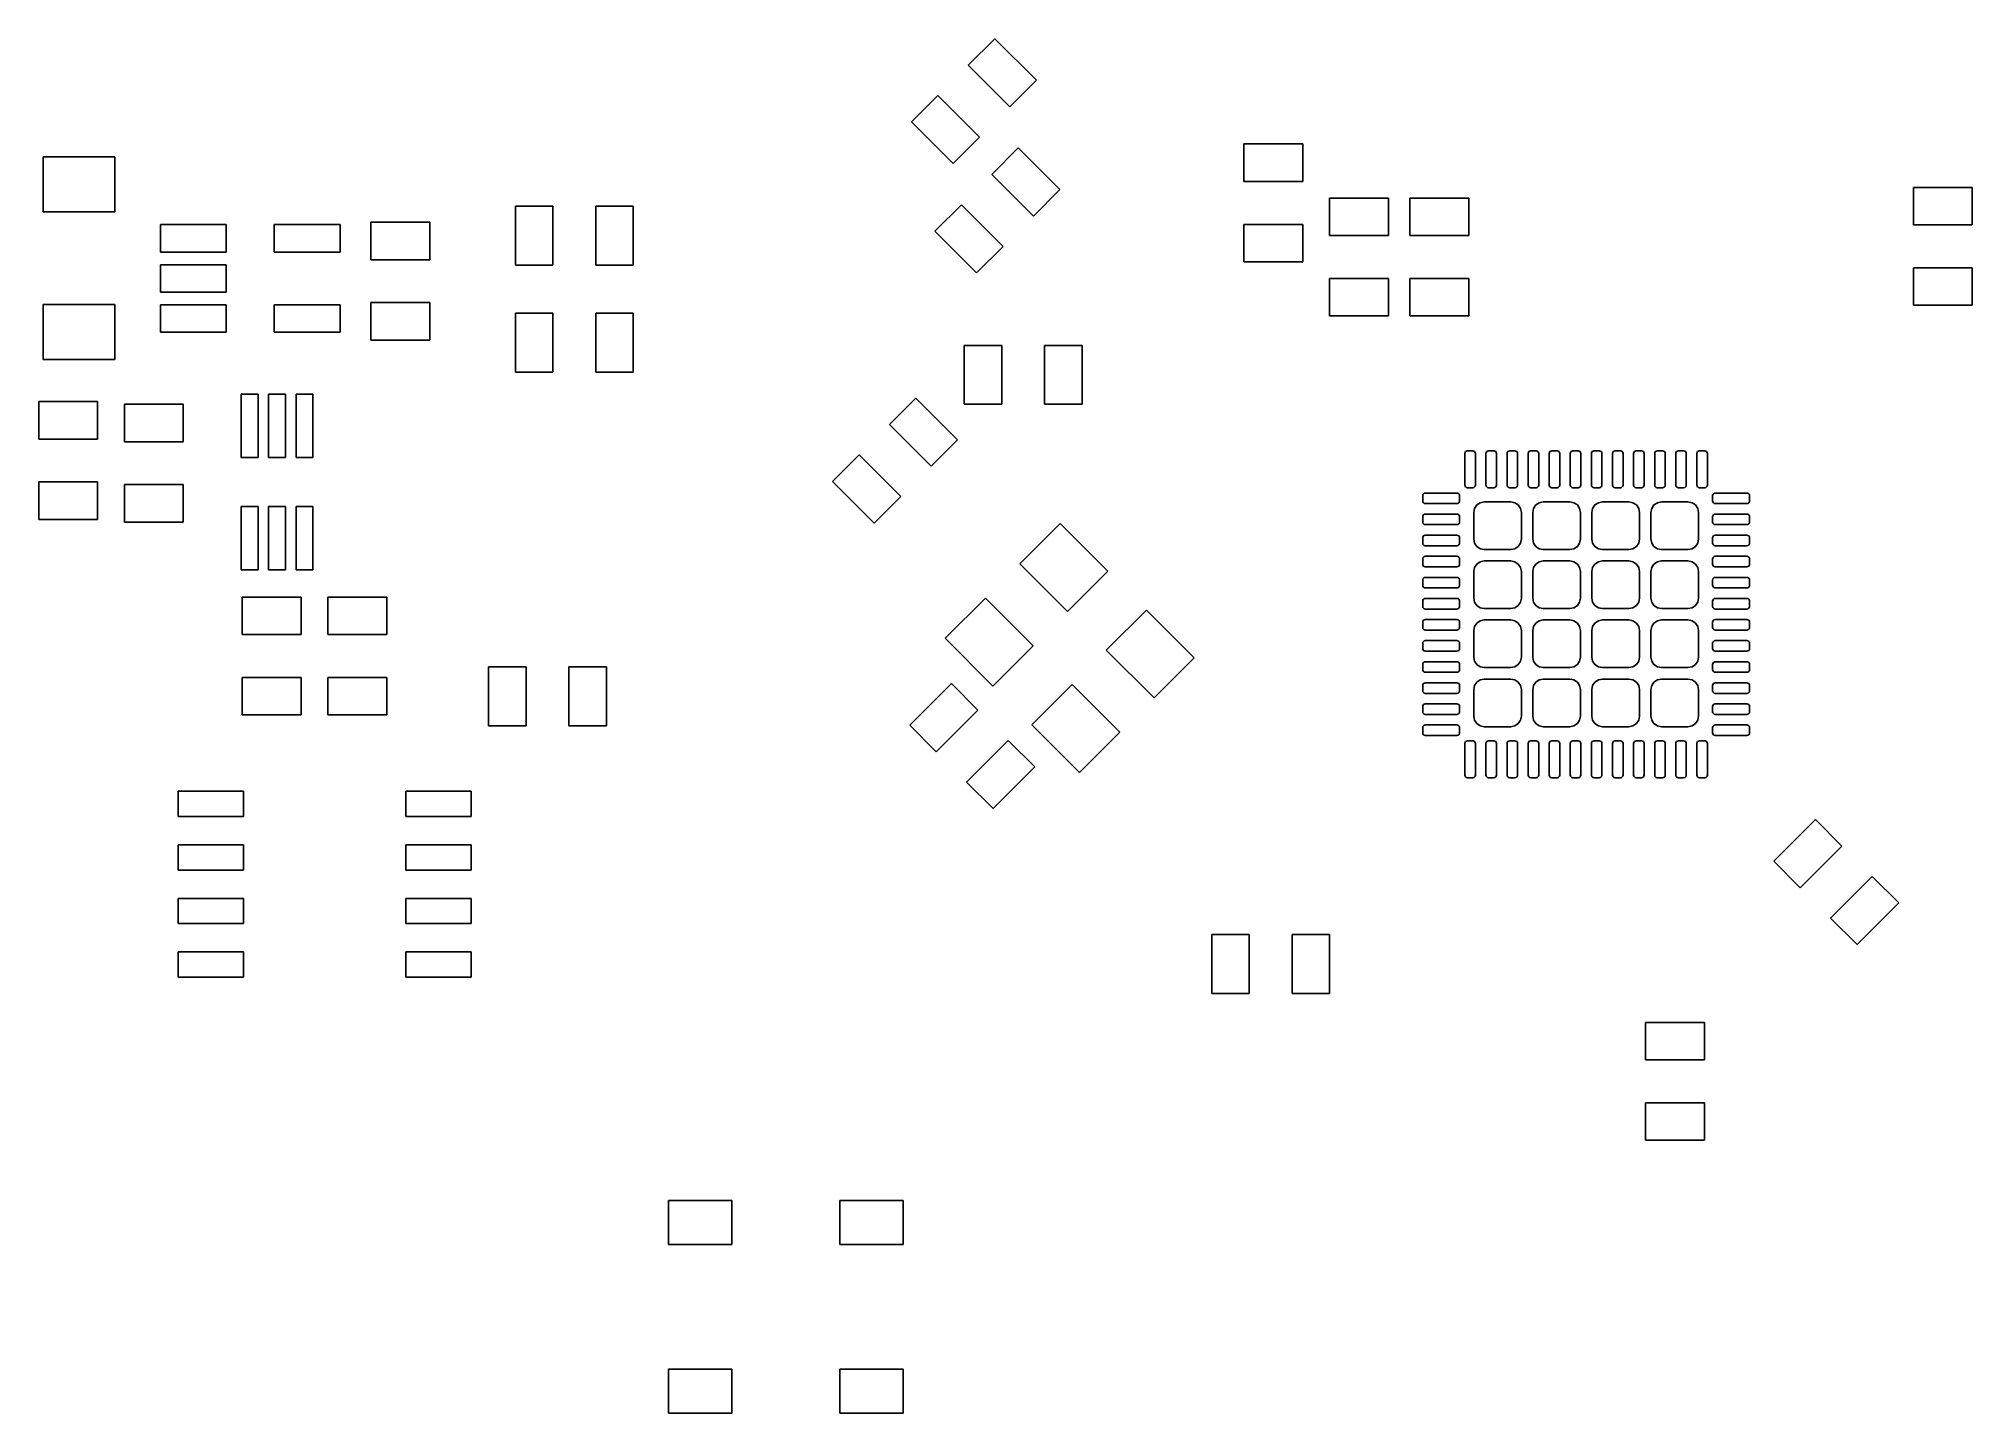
# Model space of a CAD drawing. Extents: x 6.47 to 8.28, y -5.54 to -4.26.
import ezdxf

# ---------------------------------------------------------------- set-up
doc = ezdxf.new("R2010")
doc.units = 0
doc.header["$MEASUREMENT"] = 0
doc.layers.add('BLACK', color=7, linetype='CONTINUOUS')

msp = doc.modelspace()

# ---------------------------------------------------------------- linework, layer by layer
at = {"layer": 'BLACK', "linetype": 'CONTINUOUS'}
for p, q in [((7.34018, -4.28093), (7.36493, -4.25618)), ((7.36493, -4.25618), (7.40382, -4.29507)), ((7.37907, -4.31982), (7.34018, -4.28093)), ((7.40382, -4.29507), (7.37907, -4.31982)), ((7.28715, -4.33396), (7.3119, -4.30921)), ((7.3119, -4.30921), (7.35079, -4.3481)), ((7.32604, -4.37285), (7.28715, -4.33396)), ((7.35079, -4.3481), (7.32604, -4.37285)), ((6.47654, -4.4178), (6.47654, -4.36661)), ((6.47654, -4.36661), (6.54346, -4.36661)), ((6.54346, -4.36661), (6.54346, -4.4178)), ((7.36218, -4.38293), (7.38693, -4.35818)), ((7.38693, -4.35818), (7.42582, -4.39707)), ((7.5975, -4.3895), (7.5975, -4.3545)), ((7.5975, -4.3545), (7.6525, -4.3545)), ((7.6525, -4.3545), (7.6525, -4.3895)), ((7.40107, -4.42182), (7.36218, -4.38293)), ((7.42582, -4.39707), (7.40107, -4.42182)), ((7.6525, -4.3895), (7.5975, -4.3895)), ((8.2225, -4.43), (8.2225, -4.395)), ((8.2225, -4.395), (8.2775, -4.395)), ((8.2775, -4.395), (8.2775, -4.43)), ((6.54346, -4.4178), (6.47654, -4.4178)), ((6.9175, -4.4675), (6.9175, -4.4125)), ((6.9175, -4.4125), (6.9525, -4.4125)), ((6.9525, -4.4125), (6.9525, -4.4675)), ((6.9925, -4.4675), (6.9925, -4.4125)), ((6.9925, -4.4125), (7.0275, -4.4125)), ((7.0275, -4.4125), (7.0275, -4.4675)), ((7.30915, -4.43596), (7.3339, -4.41121)), ((7.3339, -4.41121), (7.37279, -4.4501)), ((7.6775, -4.44), (7.6775, -4.405)), ((7.6775, -4.405), (7.7325, -4.405)), ((7.7325, -4.405), (7.7325, -4.44)), ((7.7525, -4.44), (7.7525, -4.405)), ((7.7525, -4.405), (7.8075, -4.405)), ((7.8075, -4.405), (7.8075, -4.44)), ((6.58614, -4.45539), (6.58614, -4.4298)), ((6.58614, -4.4298), (6.64756, -4.4298)), ((6.64756, -4.4298), (6.64756, -4.45539)), ((6.69244, -4.45539), (6.69244, -4.4298)), ((6.69244, -4.4298), (6.75386, -4.4298)), ((6.75386, -4.4298), (6.75386, -4.45539)), ((6.7825, -4.4625), (6.7825, -4.4275)), ((6.7825, -4.4275), (6.8375, -4.4275)), ((6.8375, -4.4275), (6.8375, -4.4625)), ((7.34804, -4.47485), (7.30915, -4.43596)), ((7.5975, -4.4645), (7.5975, -4.4295)), ((7.5975, -4.4295), (7.6525, -4.4295)), ((7.6525, -4.4295), (7.6525, -4.4645)), ((7.7325, -4.44), (7.6775, -4.44)), ((7.8075, -4.44), (7.7525, -4.44)), ((8.2775, -4.43), (8.2225, -4.43)), ((6.64756, -4.45539), (6.58614, -4.45539)), ((6.75386, -4.45539), (6.69244, -4.45539)), ((7.37279, -4.4501), (7.34804, -4.47485)), ((6.58614, -4.4928), (6.58614, -4.4672)), ((6.58614, -4.4672), (6.64756, -4.4672)), ((6.64756, -4.4672), (6.64756, -4.4928)), ((6.8375, -4.4625), (6.7825, -4.4625)), ((6.9525, -4.4675), (6.9175, -4.4675)), ((7.0275, -4.4675), (6.9925, -4.4675)), ((7.6525, -4.4645), (7.5975, -4.4645)), ((8.2225, -4.505), (8.2225, -4.47)), ((8.2225, -4.47), (8.2775, -4.47)), ((8.2775, -4.47), (8.2775, -4.505)), ((6.64756, -4.4928), (6.58614, -4.4928)), ((7.6775, -4.515), (7.6775, -4.48)), ((7.6775, -4.48), (7.7325, -4.48)), ((7.7325, -4.48), (7.7325, -4.515)), ((7.7525, -4.515), (7.7525, -4.48)), ((7.7525, -4.48), (7.8075, -4.48)), ((7.8075, -4.48), (7.8075, -4.515)), ((6.47654, -4.55559), (6.47654, -4.50441)), ((6.47654, -4.50441), (6.54346, -4.50441)), ((6.54346, -4.50441), (6.54346, -4.55559)), ((6.58614, -4.5302), (6.58614, -4.50461)), ((6.58614, -4.50461), (6.64756, -4.50461)), ((6.64756, -4.50461), (6.64756, -4.5302)), ((6.69244, -4.5302), (6.69244, -4.50461)), ((6.69244, -4.50461), (6.75386, -4.50461)), ((6.75386, -4.50461), (6.75386, -4.5302)), ((6.7825, -4.5375), (6.7825, -4.5025)), ((6.7825, -4.5025), (6.8375, -4.5025)), ((6.8375, -4.5025), (6.8375, -4.5375)), ((8.2775, -4.505), (8.2225, -4.505)), ((6.64756, -4.5302), (6.58614, -4.5302)), ((6.75386, -4.5302), (6.69244, -4.5302)), ((6.9175, -4.5675), (6.9175, -4.5125)), ((6.9175, -4.5125), (6.9525, -4.5125)), ((6.9525, -4.5125), (6.9525, -4.5675)), ((6.9925, -4.5675), (6.9925, -4.5125)), ((6.9925, -4.5125), (7.0275, -4.5125)), ((7.0275, -4.5125), (7.0275, -4.5675)), ((7.7325, -4.515), (7.6775, -4.515)), ((7.8075, -4.515), (7.7525, -4.515)), ((6.8375, -4.5375), (6.7825, -4.5375)), ((7.3365, -4.5975), (7.3365, -4.5425)), ((7.3365, -4.5425), (7.3715, -4.5425)), ((7.3715, -4.5425), (7.3715, -4.5975)), ((7.4115, -4.5975), (7.4115, -4.5425)), ((7.4115, -4.5425), (7.4465, -4.5425)), ((7.4465, -4.5425), (7.4465, -4.5975)), ((6.54346, -4.55559), (6.47654, -4.55559)), ((6.9525, -4.5675), (6.9175, -4.5675)), ((7.0275, -4.5675), (6.9925, -4.5675)), ((6.4725, -4.63), (6.4725, -4.595)), ((6.4725, -4.595), (6.5275, -4.595)), ((6.5275, -4.595), (6.5275, -4.63)), ((6.5525, -4.6325), (6.5525, -4.5975)), ((6.5525, -4.5975), (6.6075, -4.5975)), ((6.6075, -4.5975), (6.6075, -4.6325)), ((6.66154, -4.64717), (6.66154, -4.58811)), ((6.66154, -4.58811), (6.67728, -4.58811)), ((6.67728, -4.58811), (6.67728, -4.64717)), ((6.68713, -4.64717), (6.68713, -4.58811)), ((6.68713, -4.58811), (6.70287, -4.58811)), ((6.70287, -4.58811), (6.70287, -4.64717)), ((6.71272, -4.64717), (6.71272, -4.58811)), ((6.71272, -4.58811), (6.72846, -4.58811)), ((6.72846, -4.58811), (6.72846, -4.64717)), ((7.2667, -4.61641), (7.29145, -4.59166)), ((7.29145, -4.59166), (7.33034, -4.63055)), ((7.3715, -4.5975), (7.3365, -4.5975)), ((7.4465, -4.5975), (7.4115, -4.5975)), ((7.30559, -4.6553), (7.2667, -4.61641)), ((6.5275, -4.63), (6.4725, -4.63)), ((6.6075, -4.6325), (6.5525, -4.6325)), ((7.33034, -4.63055), (7.30559, -4.6553)), ((6.67728, -4.64717), (6.66154, -4.64717)), ((6.70287, -4.64717), (6.68713, -4.64717)), ((6.72846, -4.64717), (6.71272, -4.64717)), ((7.21366, -4.66945), (7.23841, -4.6447)), ((7.23841, -4.6447), (7.2773, -4.68359)), ((7.80381, -4.6434), (7.804, -4.64246)), ((7.80381, -4.67293), (7.80381, -4.6434)), ((7.804, -4.64246), (7.80453, -4.64166)), ((7.80453, -4.64166), (7.80533, -4.64113)), ((7.80533, -4.64113), (7.80627, -4.64094)), ((7.80627, -4.64094), (7.81119, -4.64094)), ((7.81119, -4.64094), (7.81213, -4.64113)), ((7.81213, -4.64113), (7.81293, -4.64166)), ((7.81293, -4.64166), (7.81347, -4.64246)), ((7.81347, -4.64246), (7.81365, -4.6434)), ((7.81365, -4.6434), (7.81365, -4.67293)), ((7.8235, -4.6434), (7.82368, -4.64246)), ((7.8235, -4.67293), (7.8235, -4.6434)), ((7.82368, -4.64246), (7.82422, -4.64166)), ((7.82422, -4.64166), (7.82502, -4.64113)), ((7.82502, -4.64113), (7.82596, -4.64094)), ((7.82596, -4.64094), (7.83088, -4.64094)), ((7.83088, -4.64094), (7.83182, -4.64113)), ((7.83182, -4.64113), (7.83262, -4.64166)), ((7.83262, -4.64166), (7.83315, -4.64246)), ((7.83315, -4.64246), (7.83334, -4.6434)), ((7.83334, -4.6434), (7.83334, -4.67293)), ((7.84318, -4.6434), (7.84337, -4.64246)), ((7.84318, -4.67293), (7.84318, -4.6434)), ((7.84337, -4.64246), (7.8439, -4.64166)), ((7.8439, -4.64166), (7.8447, -4.64113)), ((7.8447, -4.64113), (7.84564, -4.64094)), ((7.84564, -4.64094), (7.85056, -4.64094)), ((7.85056, -4.64094), (7.8515, -4.64113)), ((7.8515, -4.64113), (7.8523, -4.64166)), ((7.8523, -4.64166), (7.85284, -4.64246)), ((7.85284, -4.64246), (7.85302, -4.6434)), ((7.85302, -4.6434), (7.85302, -4.67293)), ((7.86287, -4.6434), (7.86305, -4.64246)), ((7.86287, -4.67293), (7.86287, -4.6434)), ((7.86305, -4.64246), (7.86359, -4.64166)), ((7.86359, -4.64166), (7.86439, -4.64113)), ((7.86439, -4.64113), (7.86533, -4.64094)), ((7.86533, -4.64094), (7.87025, -4.64094)), ((7.87025, -4.64094), (7.87119, -4.64113)), ((7.87119, -4.64113), (7.87199, -4.64166)), ((7.87199, -4.64166), (7.87252, -4.64246)), ((7.87252, -4.64246), (7.87271, -4.6434)), ((7.87271, -4.6434), (7.87271, -4.67293)), ((7.88255, -4.6434), (7.88274, -4.64246)), ((7.88255, -4.67293), (7.88255, -4.6434)), ((7.88274, -4.64246), (7.88327, -4.64166)), ((7.88327, -4.64166), (7.88407, -4.64113)), ((7.88407, -4.64113), (7.88501, -4.64094)), ((7.88501, -4.64094), (7.88993, -4.64094)), ((7.88993, -4.64094), (7.89087, -4.64113)), ((7.89087, -4.64113), (7.89167, -4.64166)), ((7.89167, -4.64166), (7.89221, -4.64246)), ((7.89221, -4.64246), (7.89239, -4.6434)), ((7.89239, -4.6434), (7.89239, -4.67293)), ((7.90224, -4.6434), (7.90242, -4.64246)), ((7.90224, -4.67293), (7.90224, -4.6434)), ((7.90242, -4.64246), (7.90296, -4.64166)), ((7.90296, -4.64166), (7.90376, -4.64113)), ((7.90376, -4.64113), (7.9047, -4.64094)), ((7.9047, -4.64094), (7.90962, -4.64094)), ((7.90962, -4.64094), (7.91056, -4.64113)), ((7.91056, -4.64113), (7.91136, -4.64166)), ((7.91136, -4.64166), (7.91189, -4.64246)), ((7.91189, -4.64246), (7.91208, -4.6434)), ((7.91208, -4.6434), (7.91208, -4.67293)), ((7.92192, -4.6434), (7.92211, -4.64246)), ((7.92192, -4.67293), (7.92192, -4.6434)), ((7.92211, -4.64246), (7.92264, -4.64166)), ((7.92264, -4.64166), (7.92344, -4.64113)), ((7.92344, -4.64113), (7.92438, -4.64094)), ((7.92438, -4.64094), (7.9293, -4.64094)), ((7.9293, -4.64094), (7.93024, -4.64113)), ((7.93024, -4.64113), (7.93104, -4.64166)), ((7.93104, -4.64166), (7.93158, -4.64246)), ((7.93158, -4.64246), (7.93176, -4.6434)), ((7.93176, -4.6434), (7.93176, -4.67293)), ((7.94161, -4.6434), (7.94179, -4.64246)), ((7.94161, -4.67293), (7.94161, -4.6434)), ((7.94179, -4.64246), (7.94233, -4.64166)), ((7.94233, -4.64166), (7.94313, -4.64113)), ((7.94313, -4.64113), (7.94407, -4.64094)), ((7.94407, -4.64094), (7.94899, -4.64094)), ((7.94899, -4.64094), (7.94993, -4.64113)), ((7.94993, -4.64113), (7.95073, -4.64166)), ((7.95073, -4.64166), (7.95126, -4.64246)), ((7.95126, -4.64246), (7.95145, -4.6434)), ((7.95145, -4.6434), (7.95145, -4.67293)), ((7.96129, -4.6434), (7.96148, -4.64246)), ((7.96129, -4.67293), (7.96129, -4.6434)), ((7.96148, -4.64246), (7.96201, -4.64166)), ((7.96201, -4.64166), (7.96281, -4.64113)), ((7.96281, -4.64113), (7.96375, -4.64094)), ((7.96375, -4.64094), (7.96867, -4.64094)), ((7.96867, -4.64094), (7.96961, -4.64113)), ((7.96961, -4.64113), (7.97041, -4.64166)), ((7.97041, -4.64166), (7.97095, -4.64246)), ((7.97095, -4.64246), (7.97113, -4.6434)), ((7.97113, -4.6434), (7.97113, -4.67293)), ((7.98098, -4.6434), (7.98116, -4.64246)), ((7.98098, -4.67293), (7.98098, -4.6434)), ((7.98116, -4.64246), (7.9817, -4.64166)), ((7.9817, -4.64166), (7.9825, -4.64113)), ((7.9825, -4.64113), (7.98344, -4.64094)), ((7.98344, -4.64094), (7.98836, -4.64094)), ((7.98836, -4.64094), (7.9893, -4.64113)), ((7.9893, -4.64113), (7.9901, -4.64166)), ((7.9901, -4.64166), (7.99063, -4.64246)), ((7.99063, -4.64246), (7.99082, -4.6434)), ((7.99082, -4.6434), (7.99082, -4.67293)), ((8.00066, -4.6434), (8.00085, -4.64246)), ((8.00066, -4.67293), (8.00066, -4.6434)), ((8.00085, -4.64246), (8.00138, -4.64166)), ((8.00138, -4.64166), (8.00218, -4.64113)), ((8.00218, -4.64113), (8.00312, -4.64094)), ((8.00312, -4.64094), (8.00804, -4.64094)), ((8.00804, -4.64094), (8.00898, -4.64113)), ((8.00898, -4.64113), (8.00978, -4.64166)), ((8.00978, -4.64166), (8.01032, -4.64246)), ((8.01032, -4.64246), (8.0105, -4.6434)), ((8.0105, -4.6434), (8.0105, -4.67293)), ((8.02035, -4.6434), (8.02053, -4.64246)), ((8.02035, -4.67293), (8.02035, -4.6434)), ((8.02053, -4.64246), (8.02107, -4.64166)), ((8.02107, -4.64166), (8.02187, -4.64113)), ((8.02187, -4.64113), (8.02281, -4.64094)), ((8.02281, -4.64094), (8.02773, -4.64094)), ((8.02773, -4.64094), (8.02867, -4.64113)), ((8.02867, -4.64113), (8.02947, -4.64166)), ((8.02947, -4.64166), (8.03, -4.64246)), ((8.03, -4.64246), (8.03019, -4.6434)), ((8.03019, -4.6434), (8.03019, -4.67293)), ((6.4725, -4.705), (6.4725, -4.67)), ((6.4725, -4.67), (6.5275, -4.67)), ((6.5275, -4.67), (6.5275, -4.705)), ((6.5525, -4.7075), (6.5525, -4.6725)), ((6.5525, -4.6725), (6.6075, -4.6725)), ((6.6075, -4.6725), (6.6075, -4.7075)), ((7.25255, -4.70834), (7.21366, -4.66945)), ((7.804, -4.67387), (7.80381, -4.67293)), ((7.80453, -4.67467), (7.804, -4.67387)), ((7.80533, -4.6752), (7.80453, -4.67467)), ((7.81293, -4.67467), (7.81213, -4.6752)), ((7.81347, -4.67387), (7.81293, -4.67467)), ((7.81365, -4.67293), (7.81347, -4.67387)), ((7.82368, -4.67387), (7.8235, -4.67293)), ((7.82422, -4.67467), (7.82368, -4.67387)), ((7.82502, -4.6752), (7.82422, -4.67467)), ((7.83262, -4.67467), (7.83182, -4.6752)), ((7.83315, -4.67387), (7.83262, -4.67467)), ((7.83334, -4.67293), (7.83315, -4.67387)), ((7.84337, -4.67387), (7.84318, -4.67293)), ((7.8439, -4.67467), (7.84337, -4.67387)), ((7.8447, -4.6752), (7.8439, -4.67467)), ((7.8523, -4.67467), (7.8515, -4.6752)), ((7.85284, -4.67387), (7.8523, -4.67467)), ((7.85302, -4.67293), (7.85284, -4.67387)), ((7.86305, -4.67387), (7.86287, -4.67293)), ((7.86359, -4.67467), (7.86305, -4.67387)), ((7.86439, -4.6752), (7.86359, -4.67467)), ((7.87199, -4.67467), (7.87119, -4.6752)), ((7.87252, -4.67387), (7.87199, -4.67467)), ((7.87271, -4.67293), (7.87252, -4.67387)), ((7.88274, -4.67387), (7.88255, -4.67293)), ((7.88327, -4.67467), (7.88274, -4.67387)), ((7.88407, -4.6752), (7.88327, -4.67467)), ((7.89167, -4.67467), (7.89087, -4.6752)), ((7.89221, -4.67387), (7.89167, -4.67467)), ((7.89239, -4.67293), (7.89221, -4.67387)), ((7.90242, -4.67387), (7.90224, -4.67293)), ((7.90296, -4.67467), (7.90242, -4.67387)), ((7.90376, -4.6752), (7.90296, -4.67467)), ((7.91136, -4.67467), (7.91056, -4.6752)), ((7.91189, -4.67387), (7.91136, -4.67467)), ((7.91208, -4.67293), (7.91189, -4.67387)), ((7.92211, -4.67387), (7.92192, -4.67293)), ((7.92264, -4.67467), (7.92211, -4.67387)), ((7.92344, -4.6752), (7.92264, -4.67467)), ((7.93104, -4.67467), (7.93024, -4.6752)), ((7.93158, -4.67387), (7.93104, -4.67467)), ((7.93176, -4.67293), (7.93158, -4.67387)), ((7.94179, -4.67387), (7.94161, -4.67293)), ((7.94233, -4.67467), (7.94179, -4.67387)), ((7.94313, -4.6752), (7.94233, -4.67467)), ((7.95073, -4.67467), (7.94993, -4.6752)), ((7.95126, -4.67387), (7.95073, -4.67467)), ((7.95145, -4.67293), (7.95126, -4.67387)), ((7.96148, -4.67387), (7.96129, -4.67293)), ((7.96201, -4.67467), (7.96148, -4.67387)), ((7.96281, -4.6752), (7.96201, -4.67467)), ((7.97041, -4.67467), (7.96961, -4.6752)), ((7.97095, -4.67387), (7.97041, -4.67467)), ((7.97113, -4.67293), (7.97095, -4.67387)), ((7.98116, -4.67387), (7.98098, -4.67293)), ((7.9817, -4.67467), (7.98116, -4.67387)), ((7.9825, -4.6752), (7.9817, -4.67467)), ((7.9901, -4.67467), (7.9893, -4.6752)), ((7.99063, -4.67387), (7.9901, -4.67467)), ((7.99082, -4.67293), (7.99063, -4.67387)), ((8.00085, -4.67387), (8.00066, -4.67293)), ((8.00138, -4.67467), (8.00085, -4.67387)), ((8.00218, -4.6752), (8.00138, -4.67467)), ((8.00978, -4.67467), (8.00898, -4.6752)), ((8.01032, -4.67387), (8.00978, -4.67467)), ((8.0105, -4.67293), (8.01032, -4.67387)), ((8.02053, -4.67387), (8.02035, -4.67293)), ((8.02107, -4.67467), (8.02053, -4.67387)), ((8.02187, -4.6752), (8.02107, -4.67467)), ((8.02947, -4.67467), (8.02867, -4.6752)), ((8.03, -4.67387), (8.02947, -4.67467)), ((8.03019, -4.67293), (8.03, -4.67387)), ((6.66154, -4.75189), (6.66154, -4.69283)), ((6.66154, -4.69283), (6.67728, -4.69283)), ((6.67728, -4.69283), (6.67728, -4.75189)), ((6.68713, -4.75189), (6.68713, -4.69283)), ((6.68713, -4.69283), (6.70287, -4.69283)), ((6.70287, -4.69283), (6.70287, -4.75189)), ((6.71272, -4.75189), (6.71272, -4.69283)), ((6.71272, -4.69283), (6.72846, -4.69283)), ((6.72846, -4.69283), (6.72846, -4.75189)), ((7.2773, -4.68359), (7.25255, -4.70834)), ((7.76444, -4.68277), (7.76463, -4.68183)), ((7.76444, -4.68769), (7.76444, -4.68277)), ((7.76463, -4.68863), (7.76444, -4.68769)), ((7.76463, -4.68183), (7.76516, -4.68103)), ((7.76516, -4.68943), (7.76463, -4.68863)), ((7.76516, -4.68103), (7.76596, -4.6805)), ((7.76596, -4.68997), (7.76516, -4.68943)), ((7.76596, -4.6805), (7.7669, -4.68031)), ((7.7669, -4.69015), (7.76596, -4.68997)), ((7.7669, -4.68031), (7.79643, -4.68031)), ((7.79643, -4.69015), (7.7669, -4.69015)), ((7.79643, -4.68031), (7.79737, -4.6805)), ((7.79737, -4.68997), (7.79643, -4.69015)), ((7.79737, -4.6805), (7.79817, -4.68103)), ((7.79817, -4.68943), (7.79737, -4.68997)), ((7.79817, -4.68103), (7.7987, -4.68183)), ((7.7987, -4.68863), (7.79817, -4.68943)), ((7.7987, -4.68183), (7.79889, -4.68277)), ((7.79889, -4.68769), (7.7987, -4.68863)), ((7.79889, -4.68277), (7.79889, -4.68769)), ((7.80627, -4.67539), (7.80533, -4.6752)), ((7.81119, -4.67539), (7.80627, -4.67539)), ((7.81213, -4.6752), (7.81119, -4.67539)), ((7.81283, -4.69465), (7.81496, -4.69146)), ((7.81496, -4.69146), (7.81815, -4.68933)), ((7.81815, -4.68933), (7.82192, -4.68858)), ((7.82192, -4.68858), (7.84672, -4.68858)), ((7.82596, -4.67539), (7.82502, -4.6752)), ((7.83088, -4.67539), (7.82596, -4.67539)), ((7.83182, -4.6752), (7.83088, -4.67539)), ((7.84564, -4.67539), (7.8447, -4.6752)), ((7.85056, -4.67539), (7.84564, -4.67539)), ((7.84672, -4.68858), (7.85049, -4.68933)), ((7.85049, -4.68933), (7.85368, -4.69146)), ((7.8515, -4.6752), (7.85056, -4.67539)), ((7.85368, -4.69146), (7.85582, -4.69465)), ((7.86533, -4.67539), (7.86439, -4.6752)), ((7.87025, -4.67539), (7.86533, -4.67539)), ((7.86795, -4.69465), (7.87008, -4.69146)), ((7.87008, -4.69146), (7.87327, -4.68933)), ((7.87119, -4.6752), (7.87025, -4.67539)), ((7.87327, -4.68933), (7.87704, -4.68858)), ((7.87704, -4.68858), (7.90184, -4.68858)), ((7.88501, -4.67539), (7.88407, -4.6752)), ((7.88993, -4.67539), (7.88501, -4.67539)), ((7.89087, -4.6752), (7.88993, -4.67539)), ((7.90184, -4.68858), (7.90561, -4.68933)), ((7.9047, -4.67539), (7.90376, -4.6752)), ((7.90962, -4.67539), (7.9047, -4.67539)), ((7.90561, -4.68933), (7.9088, -4.69146)), ((7.9088, -4.69146), (7.91094, -4.69465)), ((7.91056, -4.6752), (7.90962, -4.67539)), ((7.92306, -4.69465), (7.9252, -4.69146)), ((7.92438, -4.67539), (7.92344, -4.6752)), ((7.9293, -4.67539), (7.92438, -4.67539)), ((7.9252, -4.69146), (7.92839, -4.68933)), ((7.92839, -4.68933), (7.93216, -4.68858)), ((7.93024, -4.6752), (7.9293, -4.67539)), ((7.93216, -4.68858), (7.95696, -4.68858)), ((7.94407, -4.67539), (7.94313, -4.6752)), ((7.94899, -4.67539), (7.94407, -4.67539)), ((7.94993, -4.6752), (7.94899, -4.67539)), ((7.95696, -4.68858), (7.96073, -4.68933)), ((7.96073, -4.68933), (7.96392, -4.69146)), ((7.96375, -4.67539), (7.96281, -4.6752)), ((7.96867, -4.67539), (7.96375, -4.67539)), ((7.96392, -4.69146), (7.96605, -4.69465)), ((7.96961, -4.6752), (7.96867, -4.67539)), ((7.97818, -4.69465), (7.98032, -4.69146)), ((7.98032, -4.69146), (7.98351, -4.68933)), ((7.98344, -4.67539), (7.9825, -4.6752)), ((7.98836, -4.67539), (7.98344, -4.67539)), ((7.98351, -4.68933), (7.98728, -4.68858)), ((7.98728, -4.68858), (8.01208, -4.68858)), ((7.9893, -4.6752), (7.98836, -4.67539)), ((8.00312, -4.67539), (8.00218, -4.6752)), ((8.00804, -4.67539), (8.00312, -4.67539)), ((8.00898, -4.6752), (8.00804, -4.67539)), ((8.01208, -4.68858), (8.01585, -4.68933)), ((8.01585, -4.68933), (8.01904, -4.69146)), ((8.01904, -4.69146), (8.02117, -4.69465)), ((8.02281, -4.67539), (8.02187, -4.6752)), ((8.02773, -4.67539), (8.02281, -4.67539)), ((8.02867, -4.6752), (8.02773, -4.67539)), ((8.03511, -4.68277), (8.0353, -4.68183)), ((8.03511, -4.68769), (8.03511, -4.68277)), ((8.0353, -4.68863), (8.03511, -4.68769)), ((8.0353, -4.68183), (8.03583, -4.68103)), ((8.03583, -4.68943), (8.0353, -4.68863)), ((8.03583, -4.68103), (8.03663, -4.6805)), ((8.03663, -4.68997), (8.03583, -4.68943)), ((8.03663, -4.6805), (8.03757, -4.68031)), ((8.03757, -4.69015), (8.03663, -4.68997)), ((8.03757, -4.68031), (8.0671, -4.68031)), ((8.0671, -4.69015), (8.03757, -4.69015)), ((8.0671, -4.68031), (8.06804, -4.6805)), ((8.06804, -4.68997), (8.0671, -4.69015)), ((8.06804, -4.6805), (8.06884, -4.68103)), ((8.06884, -4.68943), (8.06804, -4.68997)), ((8.06884, -4.68103), (8.06937, -4.68183)), ((8.06937, -4.68863), (8.06884, -4.68943)), ((8.06937, -4.68183), (8.06956, -4.68277)), ((8.06956, -4.68769), (8.06937, -4.68863)), ((8.06956, -4.68277), (8.06956, -4.68769)), ((6.5275, -4.705), (6.4725, -4.705)), ((6.6075, -4.7075), (6.5525, -4.7075)), ((7.38837, -4.74636), (7.42595, -4.70877)), ((7.42595, -4.70877), (7.47049, -4.75331)), ((7.76444, -4.70246), (7.76463, -4.70152)), ((7.76444, -4.70738), (7.76444, -4.70246)), ((7.76463, -4.70832), (7.76444, -4.70738)), ((7.76463, -4.70152), (7.76516, -4.70072)), ((7.76516, -4.70912), (7.76463, -4.70832)), ((7.76516, -4.70072), (7.76596, -4.70018)), ((7.76596, -4.70965), (7.76516, -4.70912)), ((7.76596, -4.70018), (7.7669, -4.7)), ((7.7669, -4.70984), (7.76596, -4.70965)), ((7.7669, -4.7), (7.79643, -4.7)), ((7.79643, -4.70984), (7.7669, -4.70984)), ((7.79643, -4.7), (7.79737, -4.70018)), ((7.79737, -4.70965), (7.79643, -4.70984)), ((7.79737, -4.70018), (7.79817, -4.70072)), ((7.79817, -4.70912), (7.79737, -4.70965)), ((7.79817, -4.70072), (7.7987, -4.70152)), ((7.7987, -4.70832), (7.79817, -4.70912)), ((7.7987, -4.70152), (7.79889, -4.70246)), ((7.79889, -4.70738), (7.7987, -4.70832)), ((7.79889, -4.70246), (7.79889, -4.70738)), ((7.81208, -4.69842), (7.81283, -4.69465)), ((7.81208, -4.72322), (7.81208, -4.69842)), ((7.85582, -4.69465), (7.85657, -4.69842)), ((7.85657, -4.69842), (7.85657, -4.72322)), ((7.8672, -4.69842), (7.86795, -4.69465)), ((7.8672, -4.72322), (7.8672, -4.69842)), ((7.91094, -4.69465), (7.91169, -4.69842)), ((7.91169, -4.69842), (7.91169, -4.72322)), ((7.92231, -4.69842), (7.92306, -4.69465)), ((7.92231, -4.72322), (7.92231, -4.69842)), ((7.96605, -4.69465), (7.9668, -4.69842)), ((7.9668, -4.69842), (7.9668, -4.72322)), ((7.97743, -4.69842), (7.97818, -4.69465)), ((7.97743, -4.72322), (7.97743, -4.69842)), ((8.02117, -4.69465), (8.02192, -4.69842)), ((8.02192, -4.69842), (8.02192, -4.72322)), ((8.03511, -4.70246), (8.0353, -4.70152)), ((8.03511, -4.70738), (8.03511, -4.70246)), ((8.0353, -4.70832), (8.03511, -4.70738)), ((8.0353, -4.70152), (8.03583, -4.70072)), ((8.03583, -4.70912), (8.0353, -4.70832)), ((8.03583, -4.70072), (8.03663, -4.70018)), ((8.03663, -4.70965), (8.03583, -4.70912)), ((8.03663, -4.70018), (8.03757, -4.7)), ((8.03757, -4.70984), (8.03663, -4.70965)), ((8.03757, -4.7), (8.0671, -4.7)), ((8.0671, -4.70984), (8.03757, -4.70984)), ((8.0671, -4.7), (8.06804, -4.70018)), ((8.06804, -4.70965), (8.0671, -4.70984)), ((8.06804, -4.70018), (8.06884, -4.70072)), ((8.06884, -4.70912), (8.06804, -4.70965)), ((8.06884, -4.70072), (8.06937, -4.70152)), ((8.06937, -4.70832), (8.06884, -4.70912)), ((8.06937, -4.70152), (8.06956, -4.70246)), ((8.06956, -4.70738), (8.06937, -4.70832)), ((8.06956, -4.70246), (8.06956, -4.70738)), ((7.76444, -4.72214), (7.76463, -4.7212)), ((7.76444, -4.72706), (7.76444, -4.72214)), ((7.76463, -4.728), (7.76444, -4.72706)), ((7.76463, -4.7212), (7.76516, -4.7204)), ((7.76516, -4.7288), (7.76463, -4.728)), ((7.76516, -4.7204), (7.76596, -4.71987)), ((7.76596, -4.72934), (7.76516, -4.7288)), ((7.76596, -4.71987), (7.7669, -4.71968)), ((7.7669, -4.71968), (7.79643, -4.71968)), ((7.79643, -4.71968), (7.79737, -4.71987)), ((7.79737, -4.71987), (7.79817, -4.7204)), ((7.79817, -4.7288), (7.79737, -4.72934)), ((7.79817, -4.7204), (7.7987, -4.7212)), ((7.7987, -4.728), (7.79817, -4.7288)), ((7.7987, -4.7212), (7.79889, -4.72214)), ((7.79889, -4.72706), (7.7987, -4.728)), ((7.79889, -4.72214), (7.79889, -4.72706)), ((7.81283, -4.72699), (7.81208, -4.72322)), ((7.81496, -4.73018), (7.81283, -4.72699)), ((7.85582, -4.72699), (7.85368, -4.73018)), ((7.85657, -4.72322), (7.85582, -4.72699)), ((7.86795, -4.72699), (7.8672, -4.72322)), ((7.87008, -4.73018), (7.86795, -4.72699)), ((7.91094, -4.72699), (7.9088, -4.73018)), ((7.91169, -4.72322), (7.91094, -4.72699)), ((7.92306, -4.72699), (7.92231, -4.72322)), ((7.9252, -4.73018), (7.92306, -4.72699)), ((7.96605, -4.72699), (7.96392, -4.73018)), ((7.9668, -4.72322), (7.96605, -4.72699)), ((7.97818, -4.72699), (7.97743, -4.72322)), ((7.98032, -4.73018), (7.97818, -4.72699)), ((8.02117, -4.72699), (8.01904, -4.73018)), ((8.02192, -4.72322), (8.02117, -4.72699)), ((8.03511, -4.72214), (8.0353, -4.7212)), ((8.03511, -4.72706), (8.03511, -4.72214)), ((8.0353, -4.728), (8.03511, -4.72706)), ((8.0353, -4.7212), (8.03583, -4.7204)), ((8.03583, -4.7288), (8.0353, -4.728)), ((8.03583, -4.7204), (8.03663, -4.71987)), ((8.03663, -4.72934), (8.03583, -4.7288)), ((8.03663, -4.71987), (8.03757, -4.71968)), ((8.03757, -4.71968), (8.0671, -4.71968)), ((8.0671, -4.71968), (8.06804, -4.71987)), ((8.06804, -4.71987), (8.06884, -4.7204)), ((8.06884, -4.7288), (8.06804, -4.72934)), ((8.06884, -4.7204), (8.06937, -4.7212)), ((8.06937, -4.728), (8.06884, -4.7288)), ((8.06937, -4.7212), (8.06956, -4.72214)), ((8.06956, -4.72706), (8.06937, -4.728)), ((8.06956, -4.72214), (8.06956, -4.72706)), ((7.43291, -4.7909), (7.38837, -4.74636)), ((7.76444, -4.74183), (7.76463, -4.74089)), ((7.76444, -4.74675), (7.76444, -4.74183)), ((7.76463, -4.74769), (7.76444, -4.74675)), ((7.76463, -4.74089), (7.76516, -4.74009)), ((7.76516, -4.74009), (7.76596, -4.73955)), ((7.7669, -4.72952), (7.76596, -4.72934)), ((7.76596, -4.73955), (7.7669, -4.73937)), ((7.79643, -4.72952), (7.7669, -4.72952)), ((7.7669, -4.73937), (7.79643, -4.73937)), ((7.79737, -4.72934), (7.79643, -4.72952)), ((7.79643, -4.73937), (7.79737, -4.73955)), ((7.79737, -4.73955), (7.79817, -4.74009)), ((7.79817, -4.74009), (7.7987, -4.74089)), ((7.7987, -4.74089), (7.79889, -4.74183)), ((7.79889, -4.74675), (7.7987, -4.74769)), ((7.79889, -4.74183), (7.79889, -4.74675)), ((7.81283, -4.74977), (7.81496, -4.74658)), ((7.81815, -4.73232), (7.81496, -4.73018)), ((7.81496, -4.74658), (7.81815, -4.74445)), ((7.82192, -4.73307), (7.81815, -4.73232)), ((7.81815, -4.74445), (7.82192, -4.7437)), ((7.84672, -4.73307), (7.82192, -4.73307)), ((7.82192, -4.7437), (7.84672, -4.7437)), ((7.85049, -4.73232), (7.84672, -4.73307)), ((7.84672, -4.7437), (7.85049, -4.74445)), ((7.85368, -4.73018), (7.85049, -4.73232)), ((7.85049, -4.74445), (7.85368, -4.74658)), ((7.85368, -4.74658), (7.85582, -4.74977)), ((7.86795, -4.74977), (7.87008, -4.74658)), ((7.87327, -4.73232), (7.87008, -4.73018)), ((7.87008, -4.74658), (7.87327, -4.74445)), ((7.87704, -4.73307), (7.87327, -4.73232)), ((7.87327, -4.74445), (7.87704, -4.7437)), ((7.90184, -4.73307), (7.87704, -4.73307)), ((7.87704, -4.7437), (7.90184, -4.7437)), ((7.90561, -4.73232), (7.90184, -4.73307)), ((7.90184, -4.7437), (7.90561, -4.74445)), ((7.9088, -4.73018), (7.90561, -4.73232)), ((7.90561, -4.74445), (7.9088, -4.74658)), ((7.9088, -4.74658), (7.91094, -4.74977)), ((7.92306, -4.74977), (7.9252, -4.74658)), ((7.92839, -4.73232), (7.9252, -4.73018)), ((7.9252, -4.74658), (7.92839, -4.74445)), ((7.93216, -4.73307), (7.92839, -4.73232)), ((7.92839, -4.74445), (7.93216, -4.7437)), ((7.95696, -4.73307), (7.93216, -4.73307)), ((7.93216, -4.7437), (7.95696, -4.7437)), ((7.96073, -4.73232), (7.95696, -4.73307)), ((7.95696, -4.7437), (7.96073, -4.74445)), ((7.96392, -4.73018), (7.96073, -4.73232)), ((7.96073, -4.74445), (7.96392, -4.74658)), ((7.96392, -4.74658), (7.96605, -4.74977)), ((7.97818, -4.74977), (7.98032, -4.74658)), ((7.98351, -4.73232), (7.98032, -4.73018)), ((7.98032, -4.74658), (7.98351, -4.74445)), ((7.98728, -4.73307), (7.98351, -4.73232)), ((7.98351, -4.74445), (7.98728, -4.7437)), ((8.01208, -4.73307), (7.98728, -4.73307)), ((7.98728, -4.7437), (8.01208, -4.7437)), ((8.01585, -4.73232), (8.01208, -4.73307)), ((8.01208, -4.7437), (8.01585, -4.74445)), ((8.01904, -4.73018), (8.01585, -4.73232)), ((8.01585, -4.74445), (8.01904, -4.74658)), ((8.01904, -4.74658), (8.02117, -4.74977)), ((8.03511, -4.74183), (8.0353, -4.74089)), ((8.03511, -4.74675), (8.03511, -4.74183)), ((8.0353, -4.74769), (8.03511, -4.74675)), ((8.0353, -4.74089), (8.03583, -4.74009)), ((8.03583, -4.74009), (8.03663, -4.73955)), ((8.03757, -4.72952), (8.03663, -4.72934)), ((8.03663, -4.73955), (8.03757, -4.73937)), ((8.0671, -4.72952), (8.03757, -4.72952)), ((8.03757, -4.73937), (8.0671, -4.73937)), ((8.06804, -4.72934), (8.0671, -4.72952)), ((8.0671, -4.73937), (8.06804, -4.73955)), ((8.06804, -4.73955), (8.06884, -4.74009)), ((8.06884, -4.74009), (8.06937, -4.74089)), ((8.06937, -4.74089), (8.06956, -4.74183)), ((8.06956, -4.74675), (8.06937, -4.74769)), ((8.06956, -4.74183), (8.06956, -4.74675)), ((6.67728, -4.75189), (6.66154, -4.75189)), ((6.70287, -4.75189), (6.68713, -4.75189)), ((6.72846, -4.75189), (6.71272, -4.75189)), ((7.47049, -4.75331), (7.43291, -4.7909)), ((7.76444, -4.76151), (7.76463, -4.76057)), ((7.76444, -4.76643), (7.76444, -4.76151)), ((7.76516, -4.74849), (7.76463, -4.74769)), ((7.76463, -4.76057), (7.76516, -4.75977)), ((7.76596, -4.74902), (7.76516, -4.74849)), ((7.76516, -4.75977), (7.76596, -4.75924)), ((7.7669, -4.74921), (7.76596, -4.74902)), ((7.76596, -4.75924), (7.7669, -4.75905)), ((7.79643, -4.74921), (7.7669, -4.74921)), ((7.7669, -4.75905), (7.79643, -4.75905)), ((7.79737, -4.74902), (7.79643, -4.74921)), ((7.79643, -4.75905), (7.79737, -4.75924)), ((7.79817, -4.74849), (7.79737, -4.74902)), ((7.79737, -4.75924), (7.79817, -4.75977)), ((7.7987, -4.74769), (7.79817, -4.74849)), ((7.79817, -4.75977), (7.7987, -4.76057)), ((7.7987, -4.76057), (7.79889, -4.76151)), ((7.79889, -4.76151), (7.79889, -4.76643)), ((7.81208, -4.75354), (7.81283, -4.74977)), ((7.81208, -4.77834), (7.81208, -4.75354)), ((7.85582, -4.74977), (7.85657, -4.75354)), ((7.85657, -4.75354), (7.85657, -4.77834)), ((7.8672, -4.75354), (7.86795, -4.74977)), ((7.8672, -4.77834), (7.8672, -4.75354)), ((7.91094, -4.74977), (7.91169, -4.75354)), ((7.91169, -4.75354), (7.91169, -4.77834)), ((7.92231, -4.75354), (7.92306, -4.74977)), ((7.92231, -4.77834), (7.92231, -4.75354)), ((7.96605, -4.74977), (7.9668, -4.75354)), ((7.9668, -4.75354), (7.9668, -4.77834)), ((7.97743, -4.75354), (7.97818, -4.74977)), ((7.97743, -4.77834), (7.97743, -4.75354)), ((8.02117, -4.74977), (8.02192, -4.75354)), ((8.02192, -4.75354), (8.02192, -4.77834)), ((8.03511, -4.76151), (8.0353, -4.76057)), ((8.03511, -4.76643), (8.03511, -4.76151)), ((8.03583, -4.74849), (8.0353, -4.74769)), ((8.0353, -4.76057), (8.03583, -4.75977)), ((8.03663, -4.74902), (8.03583, -4.74849)), ((8.03583, -4.75977), (8.03663, -4.75924)), ((8.03757, -4.74921), (8.03663, -4.74902)), ((8.03663, -4.75924), (8.03757, -4.75905)), ((8.0671, -4.74921), (8.03757, -4.74921)), ((8.03757, -4.75905), (8.0671, -4.75905)), ((8.06804, -4.74902), (8.0671, -4.74921)), ((8.0671, -4.75905), (8.06804, -4.75924)), ((8.06884, -4.74849), (8.06804, -4.74902)), ((8.06804, -4.75924), (8.06884, -4.75977)), ((8.06937, -4.74769), (8.06884, -4.74849)), ((8.06884, -4.75977), (8.06937, -4.76057)), ((8.06937, -4.76057), (8.06956, -4.76151)), ((8.06956, -4.76151), (8.06956, -4.76643)), ((6.6625, -4.8125), (6.6625, -4.7775)), ((6.6625, -4.7775), (6.7175, -4.7775)), ((6.7175, -4.7775), (6.7175, -4.8125)), ((6.7425, -4.8125), (6.7425, -4.7775)), ((6.7425, -4.7775), (6.7975, -4.7775)), ((6.7975, -4.7775), (6.7975, -4.8125)), ((7.31877, -4.81595), (7.35636, -4.77837)), ((7.35636, -4.77837), (7.4009, -4.82291)), ((7.76463, -4.76737), (7.76444, -4.76643)), ((7.76444, -4.7812), (7.76463, -4.78026)), ((7.76444, -4.78612), (7.76444, -4.7812)), ((7.76516, -4.76817), (7.76463, -4.76737)), ((7.76463, -4.78026), (7.76516, -4.77946)), ((7.76596, -4.76871), (7.76516, -4.76817)), ((7.76516, -4.77946), (7.76596, -4.77892)), ((7.7669, -4.76889), (7.76596, -4.76871)), ((7.76596, -4.77892), (7.7669, -4.77874)), ((7.79643, -4.76889), (7.7669, -4.76889)), ((7.7669, -4.77874), (7.79643, -4.77874)), ((7.79737, -4.76871), (7.79643, -4.76889)), ((7.79643, -4.77874), (7.79737, -4.77892)), ((7.79817, -4.76817), (7.79737, -4.76871)), ((7.79737, -4.77892), (7.79817, -4.77946)), ((7.7987, -4.76737), (7.79817, -4.76817)), ((7.79817, -4.77946), (7.7987, -4.78026)), ((7.79889, -4.76643), (7.7987, -4.76737)), ((7.7987, -4.78026), (7.79889, -4.7812)), ((7.79889, -4.7812), (7.79889, -4.78612)), ((7.81283, -4.78211), (7.81208, -4.77834)), ((7.81496, -4.7853), (7.81283, -4.78211)), ((7.85582, -4.78211), (7.85368, -4.7853)), ((7.85657, -4.77834), (7.85582, -4.78211)), ((7.86795, -4.78211), (7.8672, -4.77834)), ((7.87008, -4.7853), (7.86795, -4.78211)), ((7.91094, -4.78211), (7.9088, -4.7853)), ((7.91169, -4.77834), (7.91094, -4.78211)), ((7.92306, -4.78211), (7.92231, -4.77834)), ((7.9252, -4.7853), (7.92306, -4.78211)), ((7.96605, -4.78211), (7.96392, -4.7853)), ((7.9668, -4.77834), (7.96605, -4.78211)), ((7.97818, -4.78211), (7.97743, -4.77834)), ((7.98032, -4.7853), (7.97818, -4.78211)), ((8.02117, -4.78211), (8.01904, -4.7853)), ((8.02192, -4.77834), (8.02117, -4.78211)), ((8.0353, -4.76737), (8.03511, -4.76643)), ((8.03511, -4.7812), (8.0353, -4.78026)), ((8.03511, -4.78612), (8.03511, -4.7812)), ((8.03583, -4.76817), (8.0353, -4.76737)), ((8.0353, -4.78026), (8.03583, -4.77946)), ((8.03663, -4.76871), (8.03583, -4.76817)), ((8.03583, -4.77946), (8.03663, -4.77892)), ((8.03757, -4.76889), (8.03663, -4.76871)), ((8.03663, -4.77892), (8.03757, -4.77874)), ((8.0671, -4.76889), (8.03757, -4.76889)), ((8.03757, -4.77874), (8.0671, -4.77874)), ((8.06804, -4.76871), (8.0671, -4.76889)), ((8.0671, -4.77874), (8.06804, -4.77892)), ((8.06884, -4.76817), (8.06804, -4.76871)), ((8.06804, -4.77892), (8.06884, -4.77946)), ((8.06937, -4.76737), (8.06884, -4.76817)), ((8.06884, -4.77946), (8.06937, -4.78026)), ((8.06956, -4.76643), (8.06937, -4.76737)), ((8.06937, -4.78026), (8.06956, -4.7812)), ((8.06956, -4.7812), (8.06956, -4.78612)), ((7.4691, -4.82709), (7.50669, -4.78951)), ((7.50669, -4.78951), (7.55123, -4.83405)), ((7.76463, -4.78706), (7.76444, -4.78612)), ((7.76444, -4.80088), (7.76463, -4.79994)), ((7.76444, -4.8058), (7.76444, -4.80088)), ((7.76516, -4.78786), (7.76463, -4.78706)), ((7.76463, -4.79994), (7.76516, -4.79914)), ((7.76596, -4.78839), (7.76516, -4.78786)), ((7.76516, -4.79914), (7.76596, -4.79861)), ((7.7669, -4.78858), (7.76596, -4.78839)), ((7.76596, -4.79861), (7.7669, -4.79842)), ((7.79643, -4.78858), (7.7669, -4.78858)), ((7.7669, -4.79842), (7.79643, -4.79842)), ((7.79737, -4.78839), (7.79643, -4.78858)), ((7.79643, -4.79842), (7.79737, -4.79861)), ((7.79817, -4.78786), (7.79737, -4.78839)), ((7.79737, -4.79861), (7.79817, -4.79914)), ((7.7987, -4.78706), (7.79817, -4.78786)), ((7.79817, -4.79914), (7.7987, -4.79994)), ((7.79889, -4.78612), (7.7987, -4.78706)), ((7.7987, -4.79994), (7.79889, -4.80088)), ((7.79889, -4.80088), (7.79889, -4.8058)), ((7.81815, -4.78744), (7.81496, -4.7853)), ((7.81496, -4.8017), (7.81815, -4.79956)), ((7.82192, -4.78819), (7.81815, -4.78744)), ((7.81815, -4.79956), (7.82192, -4.79881)), ((7.84672, -4.78819), (7.82192, -4.78819)), ((7.82192, -4.79881), (7.84672, -4.79881)), ((7.85049, -4.78744), (7.84672, -4.78819)), ((7.84672, -4.79881), (7.85049, -4.79956)), ((7.85368, -4.7853), (7.85049, -4.78744)), ((7.85049, -4.79956), (7.85368, -4.8017)), ((7.87327, -4.78744), (7.87008, -4.7853)), ((7.87008, -4.8017), (7.87327, -4.79956)), ((7.87704, -4.78819), (7.87327, -4.78744)), ((7.87327, -4.79956), (7.87704, -4.79881)), ((7.90184, -4.78819), (7.87704, -4.78819)), ((7.87704, -4.79881), (7.90184, -4.79881)), ((7.90561, -4.78744), (7.90184, -4.78819)), ((7.90184, -4.79881), (7.90561, -4.79956)), ((7.9088, -4.7853), (7.90561, -4.78744)), ((7.90561, -4.79956), (7.9088, -4.8017)), ((7.92839, -4.78744), (7.9252, -4.7853)), ((7.9252, -4.8017), (7.92839, -4.79956)), ((7.93216, -4.78819), (7.92839, -4.78744)), ((7.92839, -4.79956), (7.93216, -4.79881)), ((7.95696, -4.78819), (7.93216, -4.78819)), ((7.93216, -4.79881), (7.95696, -4.79881)), ((7.96073, -4.78744), (7.95696, -4.78819)), ((7.95696, -4.79881), (7.96073, -4.79956)), ((7.96392, -4.7853), (7.96073, -4.78744)), ((7.96073, -4.79956), (7.96392, -4.8017)), ((7.98351, -4.78744), (7.98032, -4.7853)), ((7.98032, -4.8017), (7.98351, -4.79956)), ((7.98728, -4.78819), (7.98351, -4.78744)), ((7.98351, -4.79956), (7.98728, -4.79881)), ((8.01208, -4.78819), (7.98728, -4.78819)), ((7.98728, -4.79881), (8.01208, -4.79881)), ((8.01585, -4.78744), (8.01208, -4.78819)), ((8.01208, -4.79881), (8.01585, -4.79956)), ((8.01904, -4.7853), (8.01585, -4.78744)), ((8.01585, -4.79956), (8.01904, -4.8017)), ((8.0353, -4.78706), (8.03511, -4.78612)), ((8.03511, -4.80088), (8.0353, -4.79994)), ((8.03511, -4.8058), (8.03511, -4.80088)), ((8.03583, -4.78786), (8.0353, -4.78706)), ((8.0353, -4.79994), (8.03583, -4.79914)), ((8.03663, -4.78839), (8.03583, -4.78786)), ((8.03583, -4.79914), (8.03663, -4.79861)), ((8.03757, -4.78858), (8.03663, -4.78839)), ((8.03663, -4.79861), (8.03757, -4.79842)), ((8.0671, -4.78858), (8.03757, -4.78858)), ((8.03757, -4.79842), (8.0671, -4.79842)), ((8.06804, -4.78839), (8.0671, -4.78858)), ((8.0671, -4.79842), (8.06804, -4.79861)), ((8.06884, -4.78786), (8.06804, -4.78839)), ((8.06804, -4.79861), (8.06884, -4.79914)), ((8.06937, -4.78706), (8.06884, -4.78786)), ((8.06884, -4.79914), (8.06937, -4.79994)), ((8.06956, -4.78612), (8.06937, -4.78706)), ((8.06937, -4.79994), (8.06956, -4.80088)), ((8.06956, -4.80088), (8.06956, -4.8058)), ((6.7175, -4.8125), (6.6625, -4.8125)), ((6.7975, -4.8125), (6.7425, -4.8125)), ((7.36331, -4.86049), (7.31877, -4.81595)), ((7.76463, -4.80674), (7.76444, -4.8058)), ((7.76516, -4.80754), (7.76463, -4.80674)), ((7.76463, -4.81963), (7.76516, -4.81883)), ((7.76596, -4.80808), (7.76516, -4.80754)), ((7.76516, -4.81883), (7.76596, -4.81829)), ((7.7669, -4.80826), (7.76596, -4.80808)), ((7.76596, -4.81829), (7.7669, -4.81811)), ((7.79643, -4.80826), (7.7669, -4.80826)), ((7.7669, -4.81811), (7.79643, -4.81811)), ((7.79737, -4.80808), (7.79643, -4.80826)), ((7.79643, -4.81811), (7.79737, -4.81829)), ((7.79817, -4.80754), (7.79737, -4.80808)), ((7.79737, -4.81829), (7.79817, -4.81883)), ((7.7987, -4.80674), (7.79817, -4.80754)), ((7.79817, -4.81883), (7.7987, -4.81963)), ((7.79889, -4.8058), (7.7987, -4.80674)), ((7.81208, -4.80866), (7.81283, -4.80489)), ((7.81208, -4.83346), (7.81208, -4.80866)), ((7.81283, -4.80489), (7.81496, -4.8017)), ((7.85368, -4.8017), (7.85582, -4.80489)), ((7.85582, -4.80489), (7.85657, -4.80866)), ((7.85657, -4.80866), (7.85657, -4.83346)), ((7.8672, -4.80866), (7.86795, -4.80489)), ((7.8672, -4.83346), (7.8672, -4.80866)), ((7.86795, -4.80489), (7.87008, -4.8017)), ((7.9088, -4.8017), (7.91094, -4.80489)), ((7.91094, -4.80489), (7.91169, -4.80866)), ((7.91169, -4.80866), (7.91169, -4.83346)), ((7.92231, -4.80866), (7.92306, -4.80489)), ((7.92231, -4.83346), (7.92231, -4.80866)), ((7.92306, -4.80489), (7.9252, -4.8017)), ((7.96392, -4.8017), (7.96605, -4.80489)), ((7.96605, -4.80489), (7.9668, -4.80866)), ((7.9668, -4.80866), (7.9668, -4.83346)), ((7.97743, -4.80866), (7.97818, -4.80489)), ((7.97743, -4.83346), (7.97743, -4.80866)), ((7.97818, -4.80489), (7.98032, -4.8017)), ((8.01904, -4.8017), (8.02117, -4.80489)), ((8.02117, -4.80489), (8.02192, -4.80866)), ((8.02192, -4.80866), (8.02192, -4.83346)), ((8.0353, -4.80674), (8.03511, -4.8058)), ((8.03583, -4.80754), (8.0353, -4.80674)), ((8.0353, -4.81963), (8.03583, -4.81883)), ((8.03663, -4.80808), (8.03583, -4.80754)), ((8.03583, -4.81883), (8.03663, -4.81829)), ((8.03757, -4.80826), (8.03663, -4.80808)), ((8.03663, -4.81829), (8.03757, -4.81811)), ((8.0671, -4.80826), (8.03757, -4.80826)), ((8.03757, -4.81811), (8.0671, -4.81811)), ((8.06804, -4.80808), (8.0671, -4.80826)), ((8.0671, -4.81811), (8.06804, -4.81829)), ((8.06884, -4.80754), (8.06804, -4.80808)), ((8.06804, -4.81829), (8.06884, -4.81883)), ((8.06937, -4.80674), (8.06884, -4.80754)), ((8.06884, -4.81883), (8.06937, -4.81963)), ((8.06956, -4.8058), (8.06937, -4.80674)), ((7.4009, -4.82291), (7.36331, -4.86049)), ((7.51364, -4.87163), (7.4691, -4.82709)), ((7.55123, -4.83405), (7.51364, -4.87163)), ((7.76444, -4.82057), (7.76463, -4.81963)), ((7.76444, -4.82549), (7.76444, -4.82057)), ((7.76463, -4.82643), (7.76444, -4.82549)), ((7.76516, -4.82723), (7.76463, -4.82643)), ((7.76596, -4.82776), (7.76516, -4.82723)), ((7.7669, -4.82795), (7.76596, -4.82776)), ((7.79643, -4.82795), (7.7669, -4.82795)), ((7.79737, -4.82776), (7.79643, -4.82795)), ((7.79817, -4.82723), (7.79737, -4.82776)), ((7.7987, -4.82643), (7.79817, -4.82723)), ((7.7987, -4.81963), (7.79889, -4.82057)), ((7.79889, -4.82549), (7.7987, -4.82643)), ((7.79889, -4.82057), (7.79889, -4.82549)), ((7.81283, -4.83723), (7.81208, -4.83346)), ((7.81496, -4.84042), (7.81283, -4.83723)), ((7.85582, -4.83723), (7.85368, -4.84042)), ((7.85657, -4.83346), (7.85582, -4.83723)), ((7.86795, -4.83723), (7.8672, -4.83346)), ((7.87008, -4.84042), (7.86795, -4.83723)), ((7.91094, -4.83723), (7.9088, -4.84042)), ((7.91169, -4.83346), (7.91094, -4.83723)), ((7.92306, -4.83723), (7.92231, -4.83346)), ((7.9252, -4.84042), (7.92306, -4.83723)), ((7.96605, -4.83723), (7.96392, -4.84042)), ((7.9668, -4.83346), (7.96605, -4.83723)), ((7.97818, -4.83723), (7.97743, -4.83346)), ((7.98032, -4.84042), (7.97818, -4.83723)), ((8.02117, -4.83723), (8.01904, -4.84042)), ((8.02192, -4.83346), (8.02117, -4.83723)), ((8.03511, -4.82057), (8.0353, -4.81963)), ((8.03511, -4.82549), (8.03511, -4.82057)), ((8.0353, -4.82643), (8.03511, -4.82549)), ((8.03583, -4.82723), (8.0353, -4.82643)), ((8.03663, -4.82776), (8.03583, -4.82723)), ((8.03757, -4.82795), (8.03663, -4.82776)), ((8.0671, -4.82795), (8.03757, -4.82795)), ((8.06804, -4.82776), (8.0671, -4.82795)), ((8.06884, -4.82723), (8.06804, -4.82776)), ((8.06937, -4.82643), (8.06884, -4.82723)), ((8.06937, -4.81963), (8.06956, -4.82057)), ((8.06956, -4.82549), (8.06937, -4.82643)), ((8.06956, -4.82057), (8.06956, -4.82549)), ((6.6625, -4.8875), (6.6625, -4.8525)), ((6.6625, -4.8525), (6.7175, -4.8525)), ((6.7175, -4.8525), (6.7175, -4.8875)), ((6.7425, -4.8875), (6.7425, -4.8525)), ((6.7425, -4.8525), (6.7975, -4.8525)), ((6.7975, -4.8525), (6.7975, -4.8875)), ((6.8925, -4.8975), (6.8925, -4.8425)), ((6.8925, -4.8425), (6.9275, -4.8425)), ((6.9275, -4.8425), (6.9275, -4.8975)), ((6.9675, -4.8975), (6.9675, -4.8425)), ((6.9675, -4.8425), (7.0025, -4.8425)), ((7.0025, -4.8425), (7.0025, -4.8975)), ((7.76444, -4.84025), (7.76463, -4.83931)), ((7.76444, -4.84517), (7.76444, -4.84025)), ((7.76463, -4.84611), (7.76444, -4.84517)), ((7.76463, -4.83931), (7.76516, -4.83851)), ((7.76516, -4.84691), (7.76463, -4.84611)), ((7.76516, -4.83851), (7.76596, -4.83798)), ((7.76596, -4.84745), (7.76516, -4.84691)), ((7.76596, -4.83798), (7.7669, -4.83779)), ((7.7669, -4.84763), (7.76596, -4.84745)), ((7.7669, -4.83779), (7.79643, -4.83779)), ((7.79643, -4.84763), (7.7669, -4.84763)), ((7.79643, -4.83779), (7.79737, -4.83798)), ((7.79737, -4.84745), (7.79643, -4.84763)), ((7.79737, -4.83798), (7.79817, -4.83851)), ((7.79817, -4.84691), (7.79737, -4.84745)), ((7.79817, -4.83851), (7.7987, -4.83931)), ((7.7987, -4.84611), (7.79817, -4.84691)), ((7.7987, -4.83931), (7.79889, -4.84025)), ((7.79889, -4.84517), (7.7987, -4.84611)), ((7.79889, -4.84025), (7.79889, -4.84517)), ((7.81815, -4.84255), (7.81496, -4.84042)), ((7.81496, -4.85682), (7.81815, -4.85468)), ((7.82192, -4.8433), (7.81815, -4.84255)), ((7.81815, -4.85468), (7.82192, -4.85393)), ((7.84672, -4.8433), (7.82192, -4.8433)), ((7.82192, -4.85393), (7.84672, -4.85393)), ((7.85049, -4.84255), (7.84672, -4.8433)), ((7.84672, -4.85393), (7.85049, -4.85468)), ((7.85368, -4.84042), (7.85049, -4.84255)), ((7.85049, -4.85468), (7.85368, -4.85682)), ((7.87327, -4.84255), (7.87008, -4.84042)), ((7.87008, -4.85682), (7.87327, -4.85468)), ((7.87704, -4.8433), (7.87327, -4.84255)), ((7.87327, -4.85468), (7.87704, -4.85393)), ((7.90184, -4.8433), (7.87704, -4.8433)), ((7.87704, -4.85393), (7.90184, -4.85393)), ((7.90561, -4.84255), (7.90184, -4.8433)), ((7.90184, -4.85393), (7.90561, -4.85468)), ((7.9088, -4.84042), (7.90561, -4.84255)), ((7.90561, -4.85468), (7.9088, -4.85682)), ((7.92839, -4.84255), (7.9252, -4.84042)), ((7.9252, -4.85682), (7.92839, -4.85468)), ((7.93216, -4.8433), (7.92839, -4.84255)), ((7.92839, -4.85468), (7.93216, -4.85393)), ((7.95696, -4.8433), (7.93216, -4.8433)), ((7.93216, -4.85393), (7.95696, -4.85393)), ((7.96073, -4.84255), (7.95696, -4.8433)), ((7.95696, -4.85393), (7.96073, -4.85468)), ((7.96392, -4.84042), (7.96073, -4.84255)), ((7.96073, -4.85468), (7.96392, -4.85682)), ((7.98351, -4.84255), (7.98032, -4.84042)), ((7.98032, -4.85682), (7.98351, -4.85468)), ((7.98728, -4.8433), (7.98351, -4.84255)), ((7.98351, -4.85468), (7.98728, -4.85393)), ((8.01208, -4.8433), (7.98728, -4.8433)), ((7.98728, -4.85393), (8.01208, -4.85393)), ((8.01585, -4.84255), (8.01208, -4.8433)), ((8.01208, -4.85393), (8.01585, -4.85468)), ((8.01904, -4.84042), (8.01585, -4.84255)), ((8.01585, -4.85468), (8.01904, -4.85682)), ((8.03511, -4.84025), (8.0353, -4.83931)), ((8.03511, -4.84517), (8.03511, -4.84025)), ((8.0353, -4.84611), (8.03511, -4.84517)), ((8.0353, -4.83931), (8.03583, -4.83851)), ((8.03583, -4.84691), (8.0353, -4.84611)), ((8.03583, -4.83851), (8.03663, -4.83798)), ((8.03663, -4.84745), (8.03583, -4.84691)), ((8.03663, -4.83798), (8.03757, -4.83779)), ((8.03757, -4.84763), (8.03663, -4.84745)), ((8.03757, -4.83779), (8.0671, -4.83779)), ((8.0671, -4.84763), (8.03757, -4.84763)), ((8.0671, -4.83779), (8.06804, -4.83798)), ((8.06804, -4.84745), (8.0671, -4.84763)), ((8.06804, -4.83798), (8.06884, -4.83851)), ((8.06884, -4.84691), (8.06804, -4.84745)), ((8.06884, -4.83851), (8.06937, -4.83931)), ((8.06937, -4.84611), (8.06884, -4.84691)), ((8.06937, -4.83931), (8.06956, -4.84025)), ((8.06956, -4.84517), (8.06937, -4.84611)), ((8.06956, -4.84025), (8.06956, -4.84517)), ((7.28568, -4.89707), (7.32457, -4.85818)), ((7.32457, -4.85818), (7.34932, -4.88293)), ((7.39951, -4.89669), (7.43709, -4.8591)), ((7.43709, -4.8591), (7.48163, -4.90364)), ((7.76444, -4.85994), (7.76463, -4.859)), ((7.76444, -4.86486), (7.76444, -4.85994)), ((7.76463, -4.8658), (7.76444, -4.86486)), ((7.76463, -4.859), (7.76516, -4.8582)), ((7.76516, -4.8666), (7.76463, -4.8658)), ((7.76516, -4.8582), (7.76596, -4.85766)), ((7.76596, -4.86713), (7.76516, -4.8666)), ((7.76596, -4.85766), (7.7669, -4.85748)), ((7.7669, -4.86732), (7.76596, -4.86713)), ((7.7669, -4.85748), (7.79643, -4.85748)), ((7.79643, -4.86732), (7.7669, -4.86732)), ((7.79643, -4.85748), (7.79737, -4.85766)), ((7.79737, -4.86713), (7.79643, -4.86732)), ((7.79737, -4.85766), (7.79817, -4.8582)), ((7.79817, -4.8666), (7.79737, -4.86713)), ((7.79817, -4.8582), (7.7987, -4.859)), ((7.7987, -4.8658), (7.79817, -4.8666)), ((7.7987, -4.859), (7.79889, -4.85994)), ((7.79889, -4.86486), (7.7987, -4.8658)), ((7.79889, -4.85994), (7.79889, -4.86486)), ((7.81208, -4.86378), (7.81283, -4.86001)), ((7.81208, -4.88858), (7.81208, -4.86378)), ((7.81283, -4.86001), (7.81496, -4.85682)), ((7.85368, -4.85682), (7.85582, -4.86001)), ((7.85582, -4.86001), (7.85657, -4.86378)), ((7.85657, -4.86378), (7.85657, -4.88858)), ((7.8672, -4.86378), (7.86795, -4.86001)), ((7.8672, -4.88858), (7.8672, -4.86378)), ((7.86795, -4.86001), (7.87008, -4.85682)), ((7.9088, -4.85682), (7.91094, -4.86001)), ((7.91094, -4.86001), (7.91169, -4.86378)), ((7.91169, -4.86378), (7.91169, -4.88858)), ((7.92231, -4.86378), (7.92306, -4.86001)), ((7.92231, -4.88858), (7.92231, -4.86378)), ((7.92306, -4.86001), (7.9252, -4.85682)), ((7.96392, -4.85682), (7.96605, -4.86001)), ((7.96605, -4.86001), (7.9668, -4.86378)), ((7.9668, -4.86378), (7.9668, -4.88858)), ((7.97743, -4.86378), (7.97818, -4.86001)), ((7.97743, -4.88858), (7.97743, -4.86378)), ((7.97818, -4.86001), (7.98032, -4.85682)), ((8.01904, -4.85682), (8.02117, -4.86001)), ((8.02117, -4.86001), (8.02192, -4.86378)), ((8.02192, -4.86378), (8.02192, -4.88858)), ((8.03511, -4.85994), (8.0353, -4.859)), ((8.03511, -4.86486), (8.03511, -4.85994)), ((8.0353, -4.8658), (8.03511, -4.86486)), ((8.0353, -4.859), (8.03583, -4.8582)), ((8.03583, -4.8666), (8.0353, -4.8658)), ((8.03583, -4.8582), (8.03663, -4.85766)), ((8.03663, -4.86713), (8.03583, -4.8666)), ((8.03663, -4.85766), (8.03757, -4.85748)), ((8.03757, -4.86732), (8.03663, -4.86713)), ((8.03757, -4.85748), (8.0671, -4.85748)), ((8.0671, -4.86732), (8.03757, -4.86732)), ((8.0671, -4.85748), (8.06804, -4.85766)), ((8.06804, -4.86713), (8.0671, -4.86732)), ((8.06804, -4.85766), (8.06884, -4.8582)), ((8.06884, -4.8666), (8.06804, -4.86713)), ((8.06884, -4.8582), (8.06937, -4.859)), ((8.06937, -4.8658), (8.06884, -4.8666)), ((8.06937, -4.859), (8.06956, -4.85994)), ((8.06956, -4.86486), (8.06937, -4.8658)), ((8.06956, -4.85994), (8.06956, -4.86486)), ((6.7175, -4.8875), (6.6625, -4.8875)), ((6.7975, -4.8875), (6.7425, -4.8875)), ((7.34932, -4.88293), (7.31043, -4.92182)), ((7.76444, -4.87962), (7.76463, -4.87868)), ((7.76444, -4.88454), (7.76444, -4.87962)), ((7.76463, -4.88548), (7.76444, -4.88454)), ((7.76463, -4.87868), (7.76516, -4.87788)), ((7.76516, -4.88628), (7.76463, -4.88548)), ((7.76516, -4.87788), (7.76596, -4.87735)), ((7.76596, -4.88682), (7.76516, -4.88628)), ((7.76596, -4.87735), (7.7669, -4.87716)), ((7.7669, -4.887), (7.76596, -4.88682)), ((7.7669, -4.87716), (7.79643, -4.87716)), ((7.79643, -4.887), (7.7669, -4.887)), ((7.79643, -4.87716), (7.79737, -4.87735)), ((7.79737, -4.88682), (7.79643, -4.887)), ((7.79737, -4.87735), (7.79817, -4.87788)), ((7.79817, -4.88628), (7.79737, -4.88682)), ((7.79817, -4.87788), (7.7987, -4.87868)), ((7.7987, -4.88548), (7.79817, -4.88628)), ((7.7987, -4.87868), (7.79889, -4.87962)), ((7.79889, -4.88454), (7.7987, -4.88548)), ((7.79889, -4.87962), (7.79889, -4.88454)), ((7.81283, -4.89235), (7.81208, -4.88858)), ((7.85657, -4.88858), (7.85582, -4.89235)), ((7.86795, -4.89235), (7.8672, -4.88858)), ((7.91169, -4.88858), (7.91094, -4.89235)), ((7.92306, -4.89235), (7.92231, -4.88858)), ((7.9668, -4.88858), (7.96605, -4.89235)), ((7.97818, -4.89235), (7.97743, -4.88858)), ((8.02192, -4.88858), (8.02117, -4.89235)), ((8.03511, -4.87962), (8.0353, -4.87868)), ((8.03511, -4.88454), (8.03511, -4.87962)), ((8.0353, -4.88548), (8.03511, -4.88454)), ((8.0353, -4.87868), (8.03583, -4.87788)), ((8.03583, -4.88628), (8.0353, -4.88548)), ((8.03583, -4.87788), (8.03663, -4.87735)), ((8.03663, -4.88682), (8.03583, -4.88628)), ((8.03663, -4.87735), (8.03757, -4.87716)), ((8.03757, -4.887), (8.03663, -4.88682)), ((8.03757, -4.87716), (8.0671, -4.87716)), ((8.0671, -4.887), (8.03757, -4.887)), ((8.0671, -4.87716), (8.06804, -4.87735)), ((8.06804, -4.88682), (8.0671, -4.887)), ((8.06804, -4.87735), (8.06884, -4.87788)), ((8.06884, -4.88628), (8.06804, -4.88682)), ((8.06884, -4.87788), (8.06937, -4.87868)), ((8.06937, -4.88548), (8.06884, -4.88628)), ((8.06937, -4.87868), (8.06956, -4.87962)), ((8.06956, -4.88454), (8.06937, -4.88548)), ((8.06956, -4.87962), (8.06956, -4.88454)), ((6.9275, -4.8975), (6.8925, -4.8975)), ((7.0025, -4.8975), (6.9675, -4.8975)), ((7.31043, -4.92182), (7.28568, -4.89707)), ((7.44405, -4.94123), (7.39951, -4.89669)), ((7.48163, -4.90364), (7.44405, -4.94123)), ((7.76444, -4.89931), (7.76463, -4.89837)), ((7.76444, -4.90423), (7.76444, -4.89931)), ((7.76463, -4.90517), (7.76444, -4.90423)), ((7.76463, -4.89837), (7.76516, -4.89757)), ((7.76516, -4.90597), (7.76463, -4.90517)), ((7.76516, -4.89757), (7.76596, -4.89703)), ((7.76596, -4.9065), (7.76516, -4.90597)), ((7.76596, -4.89703), (7.7669, -4.89685)), ((7.7669, -4.90669), (7.76596, -4.9065)), ((7.7669, -4.89685), (7.79643, -4.89685)), ((7.79643, -4.90669), (7.7669, -4.90669)), ((7.79643, -4.89685), (7.79737, -4.89703)), ((7.79737, -4.9065), (7.79643, -4.90669)), ((7.79737, -4.89703), (7.79817, -4.89757)), ((7.79817, -4.90597), (7.79737, -4.9065)), ((7.79817, -4.89757), (7.7987, -4.89837)), ((7.7987, -4.90517), (7.79817, -4.90597)), ((7.7987, -4.89837), (7.79889, -4.89931)), ((7.79889, -4.90423), (7.7987, -4.90517)), ((7.79889, -4.89931), (7.79889, -4.90423)), ((7.81496, -4.89554), (7.81283, -4.89235)), ((7.81815, -4.89767), (7.81496, -4.89554)), ((7.82192, -4.89842), (7.81815, -4.89767)), ((7.84672, -4.89842), (7.82192, -4.89842)), ((7.85049, -4.89767), (7.84672, -4.89842)), ((7.85368, -4.89554), (7.85049, -4.89767)), ((7.85582, -4.89235), (7.85368, -4.89554)), ((7.87008, -4.89554), (7.86795, -4.89235)), ((7.87327, -4.89767), (7.87008, -4.89554)), ((7.87704, -4.89842), (7.87327, -4.89767)), ((7.90184, -4.89842), (7.87704, -4.89842)), ((7.90561, -4.89767), (7.90184, -4.89842)), ((7.9088, -4.89554), (7.90561, -4.89767)), ((7.91094, -4.89235), (7.9088, -4.89554)), ((7.9252, -4.89554), (7.92306, -4.89235)), ((7.92839, -4.89767), (7.9252, -4.89554)), ((7.93216, -4.89842), (7.92839, -4.89767)), ((7.95696, -4.89842), (7.93216, -4.89842)), ((7.96073, -4.89767), (7.95696, -4.89842)), ((7.96392, -4.89554), (7.96073, -4.89767)), ((7.96605, -4.89235), (7.96392, -4.89554)), ((7.98032, -4.89554), (7.97818, -4.89235)), ((7.98351, -4.89767), (7.98032, -4.89554)), ((7.98728, -4.89842), (7.98351, -4.89767)), ((8.01208, -4.89842), (7.98728, -4.89842)), ((8.01585, -4.89767), (8.01208, -4.89842)), ((8.01904, -4.89554), (8.01585, -4.89767)), ((8.02117, -4.89235), (8.01904, -4.89554)), ((8.03511, -4.89931), (8.0353, -4.89837)), ((8.03511, -4.90423), (8.03511, -4.89931)), ((8.0353, -4.90517), (8.03511, -4.90423)), ((8.0353, -4.89837), (8.03583, -4.89757)), ((8.03583, -4.90597), (8.0353, -4.90517)), ((8.03583, -4.89757), (8.03663, -4.89703)), ((8.03663, -4.9065), (8.03583, -4.90597)), ((8.03663, -4.89703), (8.03757, -4.89685)), ((8.03757, -4.90669), (8.03663, -4.9065)), ((8.03757, -4.89685), (8.0671, -4.89685)), ((8.0671, -4.90669), (8.03757, -4.90669)), ((8.0671, -4.89685), (8.06804, -4.89703)), ((8.06804, -4.9065), (8.0671, -4.90669)), ((8.06804, -4.89703), (8.06884, -4.89757)), ((8.06884, -4.90597), (8.06804, -4.9065)), ((8.06884, -4.89757), (8.06937, -4.89837)), ((8.06937, -4.90517), (8.06884, -4.90597)), ((8.06937, -4.89837), (8.06956, -4.89931)), ((8.06956, -4.90423), (8.06937, -4.90517)), ((8.06956, -4.89931), (8.06956, -4.90423)), ((7.33871, -4.9501), (7.3776, -4.91121)), ((7.3776, -4.91121), (7.40235, -4.93596)), ((7.80381, -4.91407), (7.804, -4.91313)), ((7.80381, -4.9436), (7.80381, -4.91407)), ((7.804, -4.91313), (7.80453, -4.91233)), ((7.80453, -4.91233), (7.80533, -4.9118)), ((7.80533, -4.9118), (7.80627, -4.91161)), ((7.80627, -4.91161), (7.81119, -4.91161)), ((7.81119, -4.91161), (7.81213, -4.9118)), ((7.81213, -4.9118), (7.81293, -4.91233)), ((7.81293, -4.91233), (7.81347, -4.91313)), ((7.81347, -4.91313), (7.81365, -4.91407)), ((7.81365, -4.91407), (7.81365, -4.9436)), ((7.8235, -4.91407), (7.82368, -4.91313)), ((7.8235, -4.9436), (7.8235, -4.91407)), ((7.82368, -4.91313), (7.82422, -4.91233)), ((7.82422, -4.91233), (7.82502, -4.9118)), ((7.82502, -4.9118), (7.82596, -4.91161)), ((7.82596, -4.91161), (7.83088, -4.91161)), ((7.83088, -4.91161), (7.83182, -4.9118)), ((7.83182, -4.9118), (7.83262, -4.91233)), ((7.83262, -4.91233), (7.83315, -4.91313)), ((7.83315, -4.91313), (7.83334, -4.91407)), ((7.83334, -4.91407), (7.83334, -4.9436)), ((7.84318, -4.91407), (7.84337, -4.91313)), ((7.84318, -4.9436), (7.84318, -4.91407)), ((7.84337, -4.91313), (7.8439, -4.91233)), ((7.8439, -4.91233), (7.8447, -4.9118)), ((7.8447, -4.9118), (7.84564, -4.91161)), ((7.84564, -4.91161), (7.85056, -4.91161)), ((7.85056, -4.91161), (7.8515, -4.9118)), ((7.8515, -4.9118), (7.8523, -4.91233)), ((7.8523, -4.91233), (7.85284, -4.91313)), ((7.85284, -4.91313), (7.85302, -4.91407)), ((7.85302, -4.91407), (7.85302, -4.9436)), ((7.86287, -4.91407), (7.86305, -4.91313)), ((7.86287, -4.9436), (7.86287, -4.91407)), ((7.86305, -4.91313), (7.86359, -4.91233)), ((7.86359, -4.91233), (7.86439, -4.9118)), ((7.86439, -4.9118), (7.86533, -4.91161)), ((7.86533, -4.91161), (7.87025, -4.91161)), ((7.87025, -4.91161), (7.87119, -4.9118)), ((7.87119, -4.9118), (7.87199, -4.91233)), ((7.87199, -4.91233), (7.87252, -4.91313)), ((7.87252, -4.91313), (7.87271, -4.91407)), ((7.87271, -4.91407), (7.87271, -4.9436)), ((7.88255, -4.91407), (7.88274, -4.91313)), ((7.88255, -4.9436), (7.88255, -4.91407)), ((7.88274, -4.91313), (7.88327, -4.91233)), ((7.88327, -4.91233), (7.88407, -4.9118)), ((7.88407, -4.9118), (7.88501, -4.91161)), ((7.88501, -4.91161), (7.88993, -4.91161)), ((7.88993, -4.91161), (7.89087, -4.9118)), ((7.89087, -4.9118), (7.89167, -4.91233)), ((7.89167, -4.91233), (7.89221, -4.91313)), ((7.89221, -4.91313), (7.89239, -4.91407)), ((7.89239, -4.91407), (7.89239, -4.9436)), ((7.90224, -4.91407), (7.90242, -4.91313)), ((7.90224, -4.9436), (7.90224, -4.91407)), ((7.90242, -4.91313), (7.90296, -4.91233)), ((7.90296, -4.91233), (7.90376, -4.9118)), ((7.90376, -4.9118), (7.9047, -4.91161)), ((7.9047, -4.91161), (7.90962, -4.91161)), ((7.90962, -4.91161), (7.91056, -4.9118)), ((7.91056, -4.9118), (7.91136, -4.91233)), ((7.91136, -4.91233), (7.91189, -4.91313)), ((7.91189, -4.91313), (7.91208, -4.91407)), ((7.91208, -4.91407), (7.91208, -4.9436)), ((7.92192, -4.91407), (7.92211, -4.91313)), ((7.92192, -4.9436), (7.92192, -4.91407)), ((7.92211, -4.91313), (7.92264, -4.91233)), ((7.92264, -4.91233), (7.92344, -4.9118)), ((7.92344, -4.9118), (7.92438, -4.91161)), ((7.92438, -4.91161), (7.9293, -4.91161)), ((7.9293, -4.91161), (7.93024, -4.9118)), ((7.93024, -4.9118), (7.93104, -4.91233)), ((7.93104, -4.91233), (7.93158, -4.91313)), ((7.93158, -4.91313), (7.93176, -4.91407)), ((7.93176, -4.91407), (7.93176, -4.9436)), ((7.94161, -4.91407), (7.94179, -4.91313)), ((7.94161, -4.9436), (7.94161, -4.91407)), ((7.94179, -4.91313), (7.94233, -4.91233)), ((7.94233, -4.91233), (7.94313, -4.9118)), ((7.94313, -4.9118), (7.94407, -4.91161)), ((7.94407, -4.91161), (7.94899, -4.91161)), ((7.94899, -4.91161), (7.94993, -4.9118)), ((7.94993, -4.9118), (7.95073, -4.91233)), ((7.95073, -4.91233), (7.95126, -4.91313)), ((7.95126, -4.91313), (7.95145, -4.91407)), ((7.95145, -4.91407), (7.95145, -4.9436)), ((7.96129, -4.91407), (7.96148, -4.91313)), ((7.96129, -4.9436), (7.96129, -4.91407)), ((7.96148, -4.91313), (7.96201, -4.91233)), ((7.96201, -4.91233), (7.96281, -4.9118)), ((7.96281, -4.9118), (7.96375, -4.91161)), ((7.96375, -4.91161), (7.96867, -4.91161)), ((7.96867, -4.91161), (7.96961, -4.9118)), ((7.96961, -4.9118), (7.97041, -4.91233)), ((7.97041, -4.91233), (7.97095, -4.91313)), ((7.97095, -4.91313), (7.97113, -4.91407)), ((7.97113, -4.91407), (7.97113, -4.9436)), ((7.98098, -4.91407), (7.98116, -4.91313)), ((7.98098, -4.9436), (7.98098, -4.91407)), ((7.98116, -4.91313), (7.9817, -4.91233)), ((7.9817, -4.91233), (7.9825, -4.9118)), ((7.9825, -4.9118), (7.98344, -4.91161)), ((7.98344, -4.91161), (7.98836, -4.91161)), ((7.98836, -4.91161), (7.9893, -4.9118)), ((7.9893, -4.9118), (7.9901, -4.91233)), ((7.9901, -4.91233), (7.99063, -4.91313)), ((7.99063, -4.91313), (7.99082, -4.91407)), ((7.99082, -4.91407), (7.99082, -4.9436)), ((8.00066, -4.91407), (8.00085, -4.91313)), ((8.00066, -4.9436), (8.00066, -4.91407)), ((8.00085, -4.91313), (8.00138, -4.91233)), ((8.00138, -4.91233), (8.00218, -4.9118)), ((8.00218, -4.9118), (8.00312, -4.91161)), ((8.00312, -4.91161), (8.00804, -4.91161)), ((8.00804, -4.91161), (8.00898, -4.9118)), ((8.00898, -4.9118), (8.00978, -4.91233)), ((8.00978, -4.91233), (8.01032, -4.91313)), ((8.01032, -4.91313), (8.0105, -4.91407)), ((8.0105, -4.91407), (8.0105, -4.9436)), ((8.02035, -4.91407), (8.02053, -4.91313)), ((8.02035, -4.9436), (8.02035, -4.91407)), ((8.02053, -4.91313), (8.02107, -4.91233)), ((8.02107, -4.91233), (8.02187, -4.9118)), ((8.02187, -4.9118), (8.02281, -4.91161)), ((8.02281, -4.91161), (8.02773, -4.91161)), ((8.02773, -4.91161), (8.02867, -4.9118)), ((8.02867, -4.9118), (8.02947, -4.91233)), ((8.02947, -4.91233), (8.03, -4.91313)), ((8.03, -4.91313), (8.03019, -4.91407)), ((8.03019, -4.91407), (8.03019, -4.9436)), ((7.40235, -4.93596), (7.36346, -4.97485)), ((7.804, -4.94454), (7.80381, -4.9436)), ((7.80453, -4.94534), (7.804, -4.94454)), ((7.80533, -4.94587), (7.80453, -4.94534)), ((7.81293, -4.94534), (7.81213, -4.94587)), ((7.81347, -4.94454), (7.81293, -4.94534)), ((7.81365, -4.9436), (7.81347, -4.94454)), ((7.82368, -4.94454), (7.8235, -4.9436)), ((7.82422, -4.94534), (7.82368, -4.94454)), ((7.82502, -4.94587), (7.82422, -4.94534)), ((7.83262, -4.94534), (7.83182, -4.94587)), ((7.83315, -4.94454), (7.83262, -4.94534)), ((7.83334, -4.9436), (7.83315, -4.94454)), ((7.84337, -4.94454), (7.84318, -4.9436)), ((7.8439, -4.94534), (7.84337, -4.94454)), ((7.8447, -4.94587), (7.8439, -4.94534)), ((7.8523, -4.94534), (7.8515, -4.94587)), ((7.85284, -4.94454), (7.8523, -4.94534)), ((7.85302, -4.9436), (7.85284, -4.94454)), ((7.86305, -4.94454), (7.86287, -4.9436)), ((7.86359, -4.94534), (7.86305, -4.94454)), ((7.86439, -4.94587), (7.86359, -4.94534)), ((7.87199, -4.94534), (7.87119, -4.94587)), ((7.87252, -4.94454), (7.87199, -4.94534)), ((7.87271, -4.9436), (7.87252, -4.94454)), ((7.88274, -4.94454), (7.88255, -4.9436)), ((7.88327, -4.94534), (7.88274, -4.94454)), ((7.88407, -4.94587), (7.88327, -4.94534)), ((7.89167, -4.94534), (7.89087, -4.94587)), ((7.89221, -4.94454), (7.89167, -4.94534)), ((7.89239, -4.9436), (7.89221, -4.94454)), ((7.90242, -4.94454), (7.90224, -4.9436)), ((7.90296, -4.94534), (7.90242, -4.94454)), ((7.90376, -4.94587), (7.90296, -4.94534)), ((7.91136, -4.94534), (7.91056, -4.94587)), ((7.91189, -4.94454), (7.91136, -4.94534)), ((7.91208, -4.9436), (7.91189, -4.94454)), ((7.92211, -4.94454), (7.92192, -4.9436)), ((7.92264, -4.94534), (7.92211, -4.94454)), ((7.92344, -4.94587), (7.92264, -4.94534)), ((7.93104, -4.94534), (7.93024, -4.94587)), ((7.93158, -4.94454), (7.93104, -4.94534)), ((7.93176, -4.9436), (7.93158, -4.94454)), ((7.94179, -4.94454), (7.94161, -4.9436)), ((7.94233, -4.94534), (7.94179, -4.94454)), ((7.94313, -4.94587), (7.94233, -4.94534)), ((7.95073, -4.94534), (7.94993, -4.94587)), ((7.95126, -4.94454), (7.95073, -4.94534)), ((7.95145, -4.9436), (7.95126, -4.94454)), ((7.96148, -4.94454), (7.96129, -4.9436)), ((7.96201, -4.94534), (7.96148, -4.94454)), ((7.96281, -4.94587), (7.96201, -4.94534)), ((7.97041, -4.94534), (7.96961, -4.94587)), ((7.97095, -4.94454), (7.97041, -4.94534)), ((7.97113, -4.9436), (7.97095, -4.94454)), ((7.98116, -4.94454), (7.98098, -4.9436)), ((7.9817, -4.94534), (7.98116, -4.94454)), ((7.9825, -4.94587), (7.9817, -4.94534)), ((7.9901, -4.94534), (7.9893, -4.94587)), ((7.99063, -4.94454), (7.9901, -4.94534)), ((7.99082, -4.9436), (7.99063, -4.94454)), ((8.00085, -4.94454), (8.00066, -4.9436)), ((8.00138, -4.94534), (8.00085, -4.94454)), ((8.00218, -4.94587), (8.00138, -4.94534)), ((8.00978, -4.94534), (8.00898, -4.94587)), ((8.01032, -4.94454), (8.00978, -4.94534)), ((8.0105, -4.9436), (8.01032, -4.94454)), ((8.02053, -4.94454), (8.02035, -4.9436)), ((8.02107, -4.94534), (8.02053, -4.94454)), ((8.02187, -4.94587), (8.02107, -4.94534)), ((8.02947, -4.94534), (8.02867, -4.94587)), ((8.03, -4.94454), (8.02947, -4.94534)), ((8.03019, -4.9436), (8.03, -4.94454)), ((6.60259, -4.98231), (6.60259, -4.95869)), ((6.60259, -4.95869), (6.66361, -4.95869)), ((6.66361, -4.95869), (6.66361, -4.98231)), ((6.81519, -4.98231), (6.81519, -4.95869)), ((6.81519, -4.95869), (6.87621, -4.95869)), ((6.87621, -4.95869), (6.87621, -4.98231)), ((7.36346, -4.97485), (7.33871, -4.9501)), ((7.80627, -4.94606), (7.80533, -4.94587)), ((7.81119, -4.94606), (7.80627, -4.94606)), ((7.81213, -4.94587), (7.81119, -4.94606)), ((7.82596, -4.94606), (7.82502, -4.94587)), ((7.83088, -4.94606), (7.82596, -4.94606)), ((7.83182, -4.94587), (7.83088, -4.94606)), ((7.84564, -4.94606), (7.8447, -4.94587)), ((7.85056, -4.94606), (7.84564, -4.94606)), ((7.8515, -4.94587), (7.85056, -4.94606)), ((7.86533, -4.94606), (7.86439, -4.94587)), ((7.87025, -4.94606), (7.86533, -4.94606)), ((7.87119, -4.94587), (7.87025, -4.94606)), ((7.88501, -4.94606), (7.88407, -4.94587)), ((7.88993, -4.94606), (7.88501, -4.94606)), ((7.89087, -4.94587), (7.88993, -4.94606)), ((7.9047, -4.94606), (7.90376, -4.94587)), ((7.90962, -4.94606), (7.9047, -4.94606)), ((7.91056, -4.94587), (7.90962, -4.94606)), ((7.92438, -4.94606), (7.92344, -4.94587)), ((7.9293, -4.94606), (7.92438, -4.94606)), ((7.93024, -4.94587), (7.9293, -4.94606)), ((7.94407, -4.94606), (7.94313, -4.94587)), ((7.94899, -4.94606), (7.94407, -4.94606)), ((7.94993, -4.94587), (7.94899, -4.94606)), ((7.96375, -4.94606), (7.96281, -4.94587)), ((7.96867, -4.94606), (7.96375, -4.94606)), ((7.96961, -4.94587), (7.96867, -4.94606)), ((7.98344, -4.94606), (7.9825, -4.94587)), ((7.98836, -4.94606), (7.98344, -4.94606)), ((7.9893, -4.94587), (7.98836, -4.94606)), ((8.00312, -4.94606), (8.00218, -4.94587)), ((8.00804, -4.94606), (8.00312, -4.94606)), ((8.00898, -4.94587), (8.00804, -4.94606)), ((8.02281, -4.94606), (8.02187, -4.94587)), ((8.02773, -4.94606), (8.02281, -4.94606)), ((8.02867, -4.94587), (8.02773, -4.94606)), ((6.66361, -4.98231), (6.60259, -4.98231)), ((6.87621, -4.98231), (6.81519, -4.98231)), ((8.09215, -5.02404), (8.13104, -4.98515)), ((8.13104, -4.98515), (8.15579, -5.0099)), ((6.60259, -5.03231), (6.60259, -5.00869)), ((6.60259, -5.00869), (6.66361, -5.00869)), ((6.66361, -5.00869), (6.66361, -5.03231)), ((6.81519, -5.03231), (6.81519, -5.00869)), ((6.81519, -5.00869), (6.87621, -5.00869)), ((6.87621, -5.00869), (6.87621, -5.03231)), ((8.15579, -5.0099), (8.1169, -5.04879)), ((6.66361, -5.03231), (6.60259, -5.03231)), ((6.87621, -5.03231), (6.81519, -5.03231)), ((8.1169, -5.04879), (8.09215, -5.02404)), ((8.14518, -5.07707), (8.18407, -5.03818)), ((8.18407, -5.03818), (8.20882, -5.06293)), ((6.60259, -5.08231), (6.60259, -5.05869)), ((6.60259, -5.05869), (6.66361, -5.05869)), ((6.66361, -5.05869), (6.66361, -5.08231)), ((6.81519, -5.08231), (6.81519, -5.05869)), ((6.81519, -5.05869), (6.87621, -5.05869)), ((6.87621, -5.05869), (6.87621, -5.08231)), ((8.20882, -5.06293), (8.16993, -5.10182)), ((6.66361, -5.08231), (6.60259, -5.08231)), ((6.87621, -5.08231), (6.81519, -5.08231)), ((8.16993, -5.10182), (8.14518, -5.07707)), ((7.5675, -5.1475), (7.5675, -5.0925)), ((7.5675, -5.0925), (7.6025, -5.0925)), ((7.6025, -5.0925), (7.6025, -5.1475)), ((7.6425, -5.1475), (7.6425, -5.0925)), ((7.6425, -5.0925), (7.6775, -5.0925)), ((7.6775, -5.0925), (7.6775, -5.1475)), ((6.60259, -5.13231), (6.60259, -5.10869)), ((6.60259, -5.10869), (6.66361, -5.10869)), ((6.66361, -5.10869), (6.66361, -5.13231)), ((6.81519, -5.13231), (6.81519, -5.10869)), ((6.81519, -5.10869), (6.87621, -5.10869)), ((6.87621, -5.10869), (6.87621, -5.13231)), ((6.66361, -5.13231), (6.60259, -5.13231)), ((6.87621, -5.13231), (6.81519, -5.13231)), ((7.6025, -5.1475), (7.5675, -5.1475)), ((7.6775, -5.1475), (7.6425, -5.1475)), ((7.9725, -5.2095), (7.9725, -5.1745)), ((7.9725, -5.1745), (8.0275, -5.1745)), ((8.0275, -5.1745), (8.0275, -5.2095)), ((8.0275, -5.2095), (7.9725, -5.2095)), ((7.9725, -5.2845), (7.9725, -5.2495)), ((7.9725, -5.2495), (8.0275, -5.2495)), ((8.0275, -5.2495), (8.0275, -5.2845)), ((8.0275, -5.2845), (7.9725, -5.2845)), ((7.06047, -5.38193), (7.06047, -5.34059)), ((7.06047, -5.34059), (7.11953, -5.34059)), ((7.11953, -5.34059), (7.11953, -5.38193)), ((7.22047, -5.38193), (7.22047, -5.34059)), ((7.22047, -5.34059), (7.27953, -5.34059)), ((7.27953, -5.34059), (7.27953, -5.38193)), ((7.11953, -5.38193), (7.06047, -5.38193)), ((7.27953, -5.38193), (7.22047, -5.38193)), ((7.06047, -5.53941), (7.06047, -5.49807)), ((7.06047, -5.49807), (7.11953, -5.49807)), ((7.11953, -5.49807), (7.11953, -5.53941)), ((7.22047, -5.53941), (7.22047, -5.49807)), ((7.22047, -5.49807), (7.27953, -5.49807)), ((7.27953, -5.49807), (7.27953, -5.53941)), ((7.11953, -5.53941), (7.06047, -5.53941)), ((7.27953, -5.53941), (7.22047, -5.53941))]:
    msp.add_line(p, q, dxfattribs=at)

doc.saveas('drawing.dxf')
